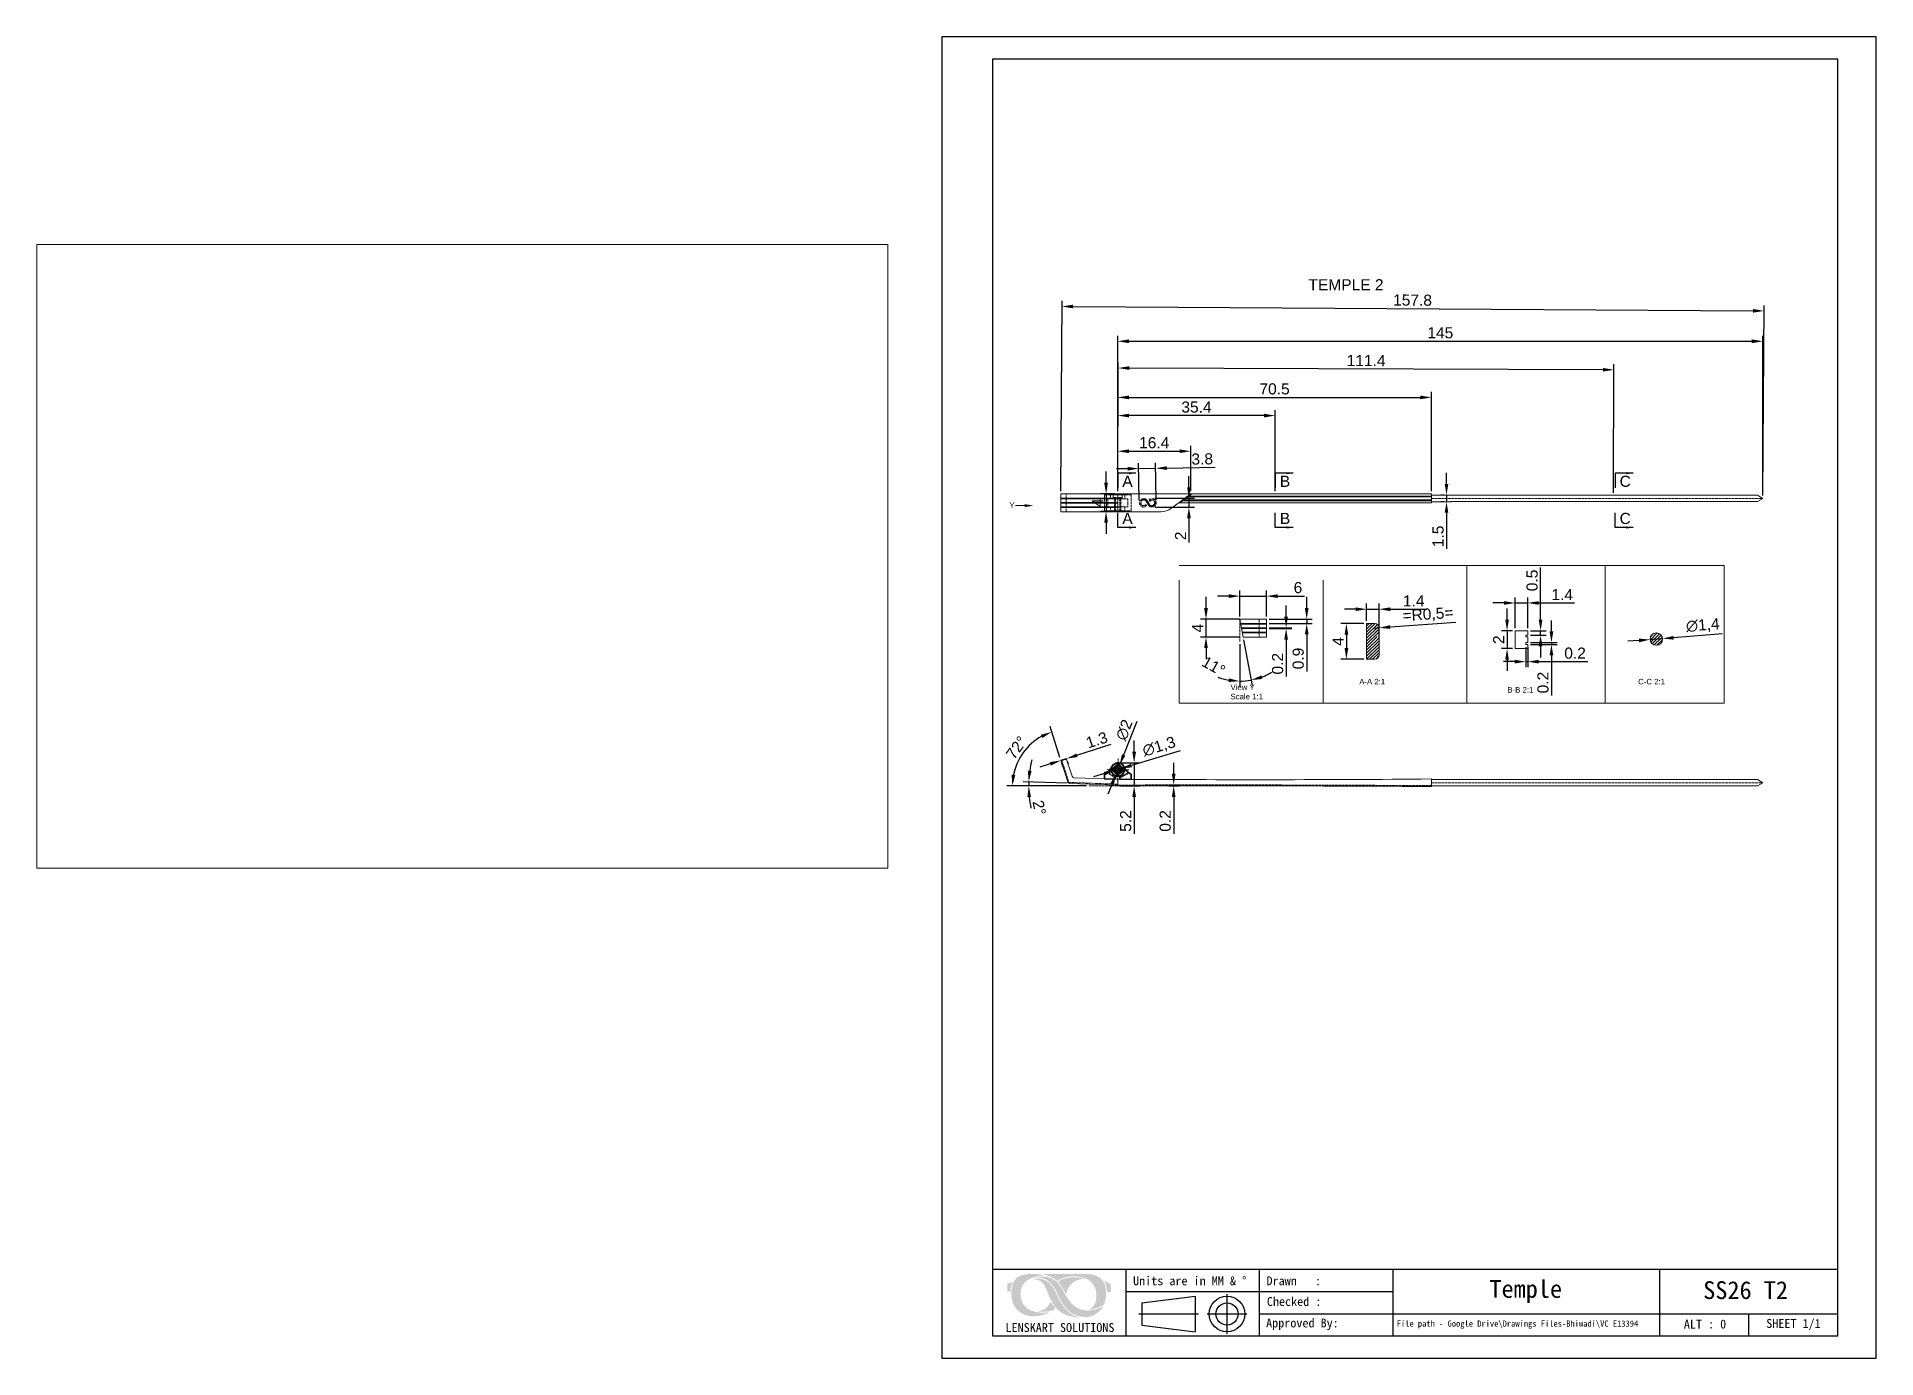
# Model space of a CAD drawing. Header units: millimetres. Extents: x 2853 to 3267, y 1691 to 1988.
import ezdxf

# ---------------------------------------------------------------- set-up
doc = ezdxf.new("R2010")
doc.units = ezdxf.units.MM
doc.linetypes.add('ACAD_ISO02W100', pattern=[15, 12, -3])
doc.layers.add('图框-线条', color=7, linetype='Continuous')
for name, color, linetype, lineweight in [('填充', 6, 'Continuous', 9), ('标注', 4, 'Continuous', 5), ('绘图层', 7, 'Continuous', 15)]:
    doc.layers.add(name, color=color, linetype=linetype, lineweight=lineweight)
doc.styles.get("Standard").update_dxf_attribs({"font": 'arial.ttf'})
doc.styles.add('宋体', font='SimSun.ttf')
doc.styles.add('样式 1', font='romant.shx')
doc.dimstyles.new('ISO-25', dxfattribs={"dimtxt": 2.5, "dimasz": 2.5, "dimexe": 1.25, "dimexo": 0.625, "dimtad": 1, "dimtxsty": 'Standard', "dimcen": 2.5, "dimadec": 0, "dimazin": 0, "dimtfac": 1, "dimtmove": 0, "dimatfit": 3, "dimfxl": 1, "dimarcsym": 0})
doc.dimstyles.new('ISO-25$0', dxfattribs={"dimtxt": 2.5, "dimasz": 2.5, "dimexe": 0.5, "dimexo": 1, "dimgap": 1, "dimtad": 0, "dimtih": 1, "dimtoh": 1, "dimdec": 1, "dimzin": 10, "dimdsep": 46, "dimlunit": 6, "dimtxsty": '样式 1', "dimcen": 0, "dimclrd": 256, "dimclre": 256, "dimclrt": 7, "dimazin": 0, "dimtfac": 1, "dimtdec": 1, "dimtofl": 0, "dimtmove": 0, "dimatfit": 0, "dimfxl": 1, "dimtolj": 1, "dimtzin": 10, "dimarcsym": 0})
doc.dimstyles.new('副本 ISO-25', dxfattribs={"dimtxt": 1.5, "dimasz": 1.5, "dimexe": 0.4, "dimexo": 0, "dimgap": 0.4, "dimtad": 1, "dimdsep": 46, "dimtxsty": 'Standard', "dimcen": 2, "dimadec": 0, "dimazin": 0, "dimtfac": 1, "dimtmove": 0, "dimatfit": 3, "dimfxl": 1, "dimarcsym": 0})

msp = doc.modelspace()

# ---------------------------------------------------------------- texts
at = {"color": 0, "lineweight": 13, "insert": (3139.19, 1933.96), "char_height": 2.5, "attachment_point": 1}
msp.add_mtext_dynamic_manual_height_columns('TEMPLE 2', width=28.6636, gutter_width=12.5, heights=[0], dxfattribs=at)
at = {"layer": '标注', "color": 0, "lineweight": 13, "ltscale": 5, "char_height": 2.5, "width": 1.4245, "attachment_point": 1}
for s, insert in [('A', (3097.36, 1889.78)), ('B', (3132.76, 1889.78)), ('C', (3209.13, 1889.78)), ('A', (3097.36, 1881.43)), ('B', (3132.76, 1881.43)), ('C', (3209.13, 1881.43))]:
    msp.add_mtext(s, dxfattribs=dict(at, insert=insert))
at = {"layer": '标注', "color": 0, "lineweight": 13, "ltscale": 0.2, "insert": (3071.98, 1883.77), "char_height": 1.25, "attachment_point": 1}
msp.add_mtext_dynamic_manual_height_columns('Y', width=2.4296, gutter_width=12.5, heights=[0], dxfattribs=at)
at = {"layer": '标注', "color": 0, "lineweight": 13, "ltscale": 0.2, "char_height": 1.25, "attachment_point": 1}
for s, insert, width in [('A-A 2:1', (3150.62, 1844.13), 6.2737), ('C-C 2:1', (3213.3, 1844.13), 6.2737), ('View Y\\PScale 1:1', (3121.68, 1842.86), 8.4981), ('B-B 2:1', (3183.91, 1842.28), 6.2737)]:
    msp.add_mtext(s, dxfattribs=dict(at, insert=insert, width=width))
at = {"layer": '绘图层', "color": 7, "linetype": 'ByBlock', "lineweight": 9, "attachment_point": 5, "style": '宋体'}
for s, insert, char_height, width in [('\\pxql;{\\fNSimSun|b0|i0|c0|p49;Units are in MM & %%D}', (3115.04, 1708.82), 2, 30.5443), ('\\pxql;{\\fNSimSun|b0|i0|c0|p49;Drawn   : }', (3145.04, 1708.82), 2, 30.5443), ('{\\fNSimSun|b0|i0|c0|p49;Temple}', (3188.03, 1706.44), 4, 58.2869), ('{\\fNSimSun|b0|i0|c0|p49;SS26 T2}', (3237.45, 1706.71), 4, 58.2869), ('\\pxql;{\\fNSimSun|b0|i0|c0|p49;Checked : }', (3141.3, 1704.17), 2, 22.9015), ('{\\fSimSun|b0|i0|c134|p2;LENSKART SOLUTIONS}', (3083.35, 1698.31), 2, 58.9745), ('\\pxql;{\\fNSimSun|b0|i0|c0|p49;Approved By:}', (3141.13, 1699.07), 2, 22.9015), ('\\pxql;{\\fNSimSun|b0|i0|c0|p49;File path - Google Drive\\\\Drawings Files-Bhiwadi\\\\VC E13394}', (3203.98, 1698.99), 1.4, 89.89), ('{\\fNSimSun|b0|i0|c0|p49;ALT : 0}', (3228.33, 1699.1), 2, 17.2791), ('{\\fNSimSun|b0|i0|c0|p49;SHEET 1/1}', (3248.21, 1699.02), 2, 17.2791)]:
    msp.add_mtext(s, dxfattribs=dict(at, insert=insert, char_height=char_height, width=width))

# ---------------------------------------------------------------- blocks, each defined once
blk = doc.blocks.new('jlkjojno')
at = {"layer": '绘图层', "color": 0, "linetype": 'ACAD_ISO02W100', "lineweight": 35, "ltscale": 0.04}
blk.add_line((897.74, -0.78), (899.65, 0.36), dxfattribs=at)
at = {"layer": '绘图层', "color": 0, "lineweight": 35, "ltscale": 0.05}
for p, q in [((897.24, -0.46), (897.74, -0.46)), ((897.74, -1.11), (897.74, -0.46)), ((900.14, -1.11), (897.74, -1.11)), ((900.24, -0.03), (900.24, -1.01))]:
    blk.add_line(p, q, dxfattribs=at)
blk.add_circle((897.24, 1.04), 1, dxfattribs=at)
for centre, radius, start, end in [((897.24, 1.04), 1.5, 23.1266, 270), ((901.37, 2.81), 3, 203.1266, 246.4546), ((900.14, -0.03), 0.1, 0, 66.4546), ((900.14, -1.01), 0.1, 270, 0)]:
    blk.add_arc(centre, radius, start, end, dxfattribs=at)
blk = doc.blocks.new('LNLNCL')
at = {"color": 251, "linetype": 'ACAD_ISO02W100', "lineweight": 9, "ltscale": 0.05}
for p, q in [((904.31, -165.47), (904.31, -160.47)), ((901.81, -162.97), (906.81, -162.97))]:
    blk.add_line(p, q, dxfattribs=at)
at = {"layer": '绘图层', "color": 0, "lineweight": 35, "ltscale": 0.05}
for p, q in [((901.31, -164.04), (901.31, -165.02)), ((901.41, -165.12), (903.81, -165.12)), ((902.82, -162.77), (904.11, -162.77)), ((902.82, -163.17), (904.11, -163.17)), ((903.81, -165.12), (903.81, -164.47)), ((904.31, -164.47), (903.81, -164.47)), ((904.11, -161.48), (904.11, -162.77)), ((904.11, -163.17), (904.11, -164.45)), ((904.51, -161.48), (904.51, -162.77)), ((904.51, -162.77), (905.8, -162.77)), ((904.51, -163.17), (905.8, -163.17)), ((904.51, -163.17), (904.51, -164.45))]:
    blk.add_line(p, q, dxfattribs=at)
at = {"layer": '绘图层', "color": 0, "linetype": 'ACAD_ISO02W100', "lineweight": 35, "ltscale": 0.04}
blk.add_line((903.81, -164.79), (901.9, -163.65), dxfattribs=at)
at = {"layer": '绘图层', "color": 0, "lineweight": 35, "ltscale": 0.05}
blk.add_circle((904.31, -162.97), 1, dxfattribs=at)
for centre, radius, start, end in [((901.41, -164.04), 0.1, 113.5454, 180), ((901.41, -165.02), 0.1, 180, 270), ((900.17, -161.2), 3, 293.5454, 336.8734), ((904.31, -162.97), 1.5, 270, 156.8734)]:
    blk.add_arc(centre, radius, start, end, dxfattribs=at)
blk.add_blockref('jlkjojno', (7.08, -164.01))
blk = doc.blocks.new('KNHIV')
at = {"color": 251, "linetype": 'ACAD_ISO02W100', "lineweight": 9, "ltscale": 0.05}
for p, q in [((901.93, -152.63), (906.53, -152.63)), ((901.93, -156.23), (901.93, -152.63)), ((907.93, -152.63), (903.33, -152.63)), ((903.33, -152.63), (903.33, -153.53)), ((903.93, -152.63), (904.09, -152.48)), ((903.93, -153.33), (903.93, -152.63)), ((904.73, -152.48), (904.09, -152.48)), ((904.73, -152.48), (904.73, -152.63)), ((905.77, -152.48), (905.13, -152.48)), ((905.13, -152.48), (905.13, -152.63)), ((905.93, -152.63), (905.77, -152.48)), ((905.93, -153.33), (905.93, -152.63)), ((906.53, -152.63), (906.53, -153.53)), ((907.93, -156.23), (907.93, -152.63)), ((906.53, -156.23), (901.93, -156.23)), ((902.68, -153.53), (902.68, -155.33)), ((906.53, -153.53), (902.68, -153.53)), ((906.53, -155.33), (902.68, -155.33)), ((903.33, -153.53), (907.18, -153.53)), ((903.33, -155.33), (903.33, -156.23)), ((903.33, -155.33), (907.18, -155.33)), ((903.33, -156.23), (907.93, -156.23)), ((904.23, -153.33), (903.93, -153.33)), ((904.23, -156.3), (904.23, -153.13)), ((904.23, -153.33), (905.63, -153.33)), ((904.23, -156.3), (904.3, -156.38)), ((904.23, -156.3), (905.63, -156.3)), ((904.3, -156.38), (905.56, -156.38)), ((904.43, -156.38), (904.43, -153.13)), ((905.43, -156.38), (905.43, -153.13)), ((905.63, -156.3), (905.56, -156.38)), ((905.63, -156.3), (905.63, -153.13)), ((905.93, -153.33), (905.63, -153.33)), ((906.53, -155.33), (906.53, -156.23)), ((907.18, -153.53), (907.18, -155.33))]:
    blk.add_line(p, q, dxfattribs=at)
blk = doc.blocks.new('*D53')
at = {"color": 0, "lineweight": -2, "transparency": 16777216}
for p, q in [((3096.33, 1886.32), (3096.33, 1921.25)), ((3098.83, 1920), (3238.83, 1920)), ((3241.33, 1885.32), (3241.33, 1921.25))]:
    blk.add_line(p, q, dxfattribs=at)
at = {"color": 0, "transparency": 16777216}
for points in [[(3098.83, 1920.42), (3098.83, 1919.58), (3096.33, 1920)], [(3238.83, 1920.42), (3238.83, 1919.58), (3241.33, 1920)]]:
    blk.add_solid(points, dxfattribs=at)
at = {"layer": 'Defpoints', "color": 0, "transparency": 16777216}
for p in [(3241.33, 1920), (3096.33, 1885.7), (3241.33, 1884.7)]:
    blk.add_point(p, dxfattribs=at)
at = {"color": 0, "transparency": 16777216, "insert": (3168.83, 1921.9), "char_height": 2.5, "attachment_point": 5}
blk.add_mtext('\\A1;145', dxfattribs=at)
blk = doc.blocks.new('*D54')
at = {"color": 0, "lineweight": -2, "transparency": 16777216}
for p, q in [((3096.33, 1886.32), (3096.33, 1896.54)), ((3098.83, 1895.29), (3110.23, 1895.29)), ((3112.73, 1886.32), (3112.73, 1896.54))]:
    blk.add_line(p, q, dxfattribs=at)
at = {"color": 0, "transparency": 16777216}
for points in [[(3098.83, 1895.71), (3098.83, 1894.87), (3096.33, 1895.29)], [(3110.23, 1895.71), (3110.23, 1894.87), (3112.73, 1895.29)]]:
    blk.add_solid(points, dxfattribs=at)
at = {"layer": 'Defpoints', "color": 0, "transparency": 16777216}
for p in [(3112.73, 1895.29), (3096.33, 1885.7), (3112.73, 1885.7)]:
    blk.add_point(p, dxfattribs=at)
at = {"color": 0, "transparency": 16777216, "insert": (3104.53, 1897.19), "char_height": 2.5, "attachment_point": 5}
blk.add_mtext('\\A1;16.4', dxfattribs=at)
blk = doc.blocks.new('*D55')
at = {"color": 0, "lineweight": -2, "transparency": 16777216}
for p, q in [((3096.33, 1886.32), (3096.33, 1908.64)), ((3098.83, 1907.39), (3164.33, 1907.39)), ((3166.83, 1886.32), (3166.83, 1908.64))]:
    blk.add_line(p, q, dxfattribs=at)
at = {"color": 0, "transparency": 16777216}
for points in [[(3098.83, 1907.8), (3098.83, 1906.97), (3096.33, 1907.39)], [(3164.33, 1907.8), (3164.33, 1906.97), (3166.83, 1907.39)]]:
    blk.add_solid(points, dxfattribs=at)
at = {"layer": 'Defpoints', "color": 0, "transparency": 16777216}
for p in [(3166.83, 1907.39), (3096.33, 1885.7), (3166.83, 1885.7)]:
    blk.add_point(p, dxfattribs=at)
at = {"color": 0, "transparency": 16777216, "insert": (3131.58, 1909.29), "char_height": 2.5, "attachment_point": 5}
blk.add_mtext('\\A1;70.5', dxfattribs=at)
blk = doc.blocks.new('*D56')
at = {"color": 0, "lineweight": -2, "transparency": 16777216}
for p, q in [((3170.23, 1887.95), (3170.23, 1890.45)), ((3169.6, 1885.45), (3168.98, 1885.45)), ((3170.23, 1885.45), (3170.23, 1883.95)), ((3169.6, 1883.95), (3168.98, 1883.95)), ((3170.23, 1881.45), (3170.23, 1873.36))]:
    blk.add_line(p, q, dxfattribs=at)
at = {"color": 0, "transparency": 16777216}
for points in [[(3169.81, 1887.95), (3170.64, 1887.95), (3170.23, 1885.45)], [(3169.81, 1881.45), (3170.64, 1881.45), (3170.23, 1883.95)]]:
    blk.add_solid(points, dxfattribs=at)
at = {"layer": 'Defpoints', "color": 0, "transparency": 16777216}
for p in [(3170.23, 1885.45), (3170.23, 1883.95), (3170.23, 1883.95)]:
    blk.add_point(p, dxfattribs=at)
at = {"color": 0, "transparency": 16777216, "insert": (3168.33, 1876.15), "char_height": 2.5, "attachment_point": 5, "rotation": 90}
blk.add_mtext('\\A1;1.5', dxfattribs=at)
blk = doc.blocks.new('*D57')
at = {"color": 0, "lineweight": -2, "transparency": 16777216}
for p, q in [((3093.71, 1888.2), (3093.71, 1890.7)), ((3095.71, 1885.7), (3092.46, 1885.7)), ((3093.71, 1885.7), (3093.71, 1881.75)), ((3095.71, 1881.75), (3092.46, 1881.75)), ((3093.71, 1879.25), (3093.71, 1876.75))]:
    blk.add_line(p, q, dxfattribs=at)
at = {"color": 0, "transparency": 16777216}
for points in [[(3093.29, 1888.2), (3094.12, 1888.2), (3093.71, 1885.7)], [(3093.29, 1879.25), (3094.12, 1879.25), (3093.71, 1881.75)]]:
    blk.add_solid(points, dxfattribs=at)
at = {"layer": 'Defpoints', "color": 0, "transparency": 16777216}
for p in [(3096.33, 1885.7), (3093.71, 1881.75), (3096.33, 1881.75)]:
    blk.add_point(p, dxfattribs=at)
at = {"color": 0, "transparency": 16777216, "insert": (3091.83, 1883.72), "char_height": 2.5, "attachment_point": 5, "rotation": 90}
blk.add_mtext('\\A1;4', dxfattribs=at)
blk = doc.blocks.new('*D39')
at = {"color": 0, "lineweight": -2, "transparency": 16777216}
for p, q in [((3108.91, 1822.79), (3108.91, 1825.29)), ((3107.8, 1820.29), (3110.16, 1820.29)), ((3107.8, 1820.09), (3110.16, 1820.09)), ((3108.91, 1820.29), (3108.91, 1820.09)), ((3108.91, 1817.59), (3108.91, 1809.31))]:
    blk.add_line(p, q, dxfattribs=at)
at = {"color": 0, "transparency": 16777216}
for points in [[(3108.49, 1822.79), (3109.32, 1822.79), (3108.91, 1820.29)], [(3108.49, 1817.59), (3109.32, 1817.59), (3108.91, 1820.09)]]:
    blk.add_solid(points, dxfattribs=at)
at = {"layer": 'Defpoints', "color": 0, "transparency": 16777216}
for p in [(3107.18, 1820.29), (3107.18, 1820.09), (3108.91, 1820.09)]:
    blk.add_point(p, dxfattribs=at)
at = {"color": 0, "transparency": 16777216, "insert": (3107.01, 1812.2), "char_height": 2.5, "attachment_point": 5, "rotation": 90}
blk.add_mtext('\\A1;0.2', dxfattribs=at)
blk = doc.blocks.new('*D40')
at = {"color": 0, "lineweight": -2, "transparency": 16777216}
for p, q in [((3087.17, 1826.95), (3094.85, 1829.42)), ((3081.18, 1825.03), (3078.8, 1824.26)), ((3083.56, 1825.79), (3084.79, 1826.19)), ((3083.72, 1825.27), (3083.94, 1824.6)), ((3084.96, 1825.66), (3085.18, 1825))]:
    blk.add_line(p, q, dxfattribs=at)
at = {"color": 0, "transparency": 16777216}
for points in [[(3087.05, 1827.35), (3087.3, 1826.56), (3084.79, 1826.19)], [(3081.05, 1825.42), (3081.3, 1824.63), (3083.56, 1825.79)]]:
    blk.add_solid(points, dxfattribs=at)
at = {"layer": 'Defpoints', "color": 0, "transparency": 16777216}
for p in [(3083.53, 1825.86), (3084.77, 1826.26), (3084.79, 1826.19)]:
    blk.add_point(p, dxfattribs=at)
at = {"color": 0, "transparency": 16777216, "insert": (3091.62, 1830.38), "char_height": 2.5, "attachment_point": 5, "rotation": 17.8189}
blk.add_mtext('\\A1;1.3', dxfattribs=at)
blk = doc.blocks.new('*D58')
at = {"color": 0, "lineweight": -2, "transparency": 16777216}
for p, q in [((3100.02, 1827.75), (3100.02, 1830.25)), ((3096.98, 1825.25), (3101.27, 1825.25)), ((3100.02, 1825.25), (3100.02, 1820.06)), ((3096.96, 1820.06), (3101.27, 1820.06)), ((3100.02, 1817.56), (3100.02, 1809.29))]:
    blk.add_line(p, q, dxfattribs=at)
at = {"color": 0, "transparency": 16777216}
for points in [[(3099.6, 1827.75), (3100.44, 1827.75), (3100.02, 1825.25)], [(3099.6, 1817.56), (3100.44, 1817.56), (3100.02, 1820.06)]]:
    blk.add_solid(points, dxfattribs=at)
at = {"layer": 'Defpoints', "color": 0, "transparency": 16777216}
for p in [(3096.36, 1825.25), (3096.33, 1820.06), (3100.02, 1820.06)]:
    blk.add_point(p, dxfattribs=at)
at = {"color": 0, "transparency": 16777216, "insert": (3098.12, 1812.17), "char_height": 2.5, "attachment_point": 5, "rotation": 90}
blk.add_mtext('\\A1;5.2', dxfattribs=at)
blk = doc.blocks.new('*D59')
at = {"color": 0, "lineweight": -2, "transparency": 16777216}
for p, q in [((3083.54, 1886.32), (3083.81, 1929.08)), ((3086.3, 1927.82), (3239.1, 1926.85)), ((3241.34, 1885.32), (3241.61, 1928.08))]:
    blk.add_line(p, q, dxfattribs=at)
at = {"color": 0, "transparency": 16777216}
for points in [[(3086.3, 1928.23), (3086.3, 1927.4), (3083.8, 1927.83)], [(3239.1, 1927.27), (3239.1, 1926.43), (3241.6, 1926.83)]]:
    blk.add_solid(points, dxfattribs=at)
at = {"layer": 'Defpoints', "color": 0, "transparency": 16777216}
for p in [(3241.6, 1926.83), (3083.53, 1885.7), (3241.33, 1884.7)]:
    blk.add_point(p, dxfattribs=at)
at = {"color": 0, "transparency": 16777216, "insert": (3162.59, 1929.24), "char_height": 2.5, "attachment_point": 5, "rotation": 359.6369}
blk.add_mtext('\\A1;157.8', dxfattribs=at)
blk = doc.blocks.new('DQD')
at = {"layer": '填充', "lineweight": 9, "ltscale": 0.3}
h = blk.add_hatch(dxfattribs=at)
h.set_pattern_fill('ANSI31', color=0, scale=0.05, style=0)
h.set_pattern_definition([(45, (1148.31069, -378.83552), (-0.1122532, 0.1122532), [])])
edge = h.paths.add_edge_path()
edge.add_arc((566.69, -359.49), 1.22, 326.8556, 355.0657, ccw=False)
edge.add_arc((566.59, -359.43), 1.34, 301.2123, 326.8558, ccw=False)
edge.add_arc((566.73, -359.67), 1.06, 274.2954, 301.1133, ccw=False)
edge.add_arc((566.69, -359.02), 1.7, 257.7465, 274.2958, ccw=False)
edge.add_arc((566.55, -359.65), 1.07, 222.0642, 257.672, ccw=False)
edge.add_arc((567.05, -359.2), 1.74, 211.4988, 222.064, ccw=False)
edge.add_line((565.57, -360.1), (565.56, -360.09))
edge.add_line((565.56, -360.09), (565.55, -360.07))
edge.add_arc((565.5, -360.1), 0.0612, 27.0647, 32.7908)
edge.add_arc((565.22, -360.28), 0.389, 32.7819, 33.6822)
edge.add_line((565.55, -360.06), (565.54, -360.06))
edge.add_line((565.54, -360.06), (565.54, -360.06))
edge.add_arc((399.54, -452.12), 189.82, 29.0129, 29.2444)
edge.add_arc((594.76, -343.46), 33.6, 207.9789, 208.2883, ccw=False)
edge.add_arc((563.53, -360.05), 1.75, 27.9787, 35.1296)
edge.add_arc((564.41, -359.42), 0.673, 34.7548, 79.6239)
edge.add_arc((564.38, -359.62), 0.869, 79.6253, 91.3278)
edge.add_arc((564.37, -359.43), 0.684, 91.2537, 130.8134)
edge.add_arc((564.48, -359.55), 0.843, 130.8133, 161.7494)
edge.add_arc((564.32, -359.5), 0.677, 161.7494, 200.593)
edge.add_arc((564.37, -359.48), 0.725, 200.5919, 250.1079)
edge.add_arc((564.38, -359.42), 0.784, 250.7316, 267.3209)
edge.add_arc((564.37, -359.64), 0.567, 267.3211, 306.2228)
edge.add_arc((564.25, -359.48), 0.772, 306.2233, 334.5335)
edge.add_arc((564.56, -359.62), 0.425, 334.2455, 338.2123)
edge.add_arc((564.73, -359.69), 0.245, 338.0572, 339.8659)
edge.add_line((564.96, -359.77), (564.96, -359.77))
edge.add_line((564.96, -359.77), (565.28, -360.35))
edge.add_arc((564.34, -359.44), 1.3, 269.4465, 315.7434, ccw=False)
edge.add_arc((564.34, -359.54), 1.2, 219.0311, 269.4465, ccw=False)
edge.add_arc((564.38, -359.53), 1.24, 168.2094, 218.4949, ccw=False)
edge.add_arc((564.46, -359.54), 1.32, 121.2067, 168.2095, ccw=False)
edge.add_arc((564.32, -359.32), 1.06, 94.2929, 121.1205, ccw=False)
edge.add_arc((564.37, -359.96), 1.7, 77.7464, 94.2924, ccw=False)
edge.add_arc((564.5, -359.34), 1.07, 42.0742, 77.6742, ccw=False)
edge.add_arc((564.01, -359.79), 1.73, 31.4908, 42.0738, ccw=False)
edge.add_arc((570.69, -355.76), 6.07, 210.9223, 211.243)
edge.add_arc((565.55, -358.89), 0.0552, 205.9092, 212.2901)
edge.add_arc((565.73, -358.78), 0.26, 212.3113, 213.6669)
edge.add_line((565.51, -358.92), (565.51, -358.92))
edge.add_line((565.51, -358.92), (565.51, -358.93))
edge.add_line((565.51, -358.93), (565.57, -359.03))
edge.add_line((565.57, -359.03), (565.61, -359.11))
edge.add_line((565.61, -359.11), (565.66, -359.19))
edge.add_arc((659.07, -307.26), 106.87, 209.0745, 209.3225)
edge.add_arc((563.18, -361.1), 3.1, 28.5558, 29.0962, ccw=False)
edge.add_arc((567.1, -358.97), 1.37, 208.5466, 209.6916)
edge.add_arc((588.52, -346.9), 25.95, 209.414, 210.0587)
edge.add_arc((566.56, -359.61), 0.584, 210.0584, 215.1338)
edge.add_arc((566.66, -359.55), 0.693, 214.7855, 294.3732)
edge.add_arc((566.59, -359.4), 0.86, 294.3731, 321.393)
edge.add_arc((566.71, -359.49), 0.703, 321.3927, 376.6129)
edge.add_arc((566.69, -359.5), 0.724, 16.613, 70.1029)
edge.add_arc((566.68, -359.55), 0.778, 70.7005, 87.7609)
edge.add_arc((566.69, -359.34), 0.567, 87.7607, 126.4636)
edge.add_arc((566.81, -359.51), 0.773, 126.4633, 154.5968)
edge.add_arc((566.5, -359.36), 0.426, 154.3103, 158.2724)
edge.add_arc((566.33, -359.3), 0.246, 158.1207, 159.9307)
edge.add_line((566.1, -359.21), (566.1, -359.21))
edge.add_line((566.1, -359.21), (565.78, -358.64))
edge.add_arc((566.71, -359.55), 1.3, 89.4474, 135.7452, ccw=False)
edge.add_arc((566.71, -359.45), 1.2, 39.0184, 89.4475, ccw=False)
edge.add_arc((566.7, -359.44), 1.22, -6.5827, 38.5074, ccw=False)
edge.add_arc((568.41, -359.64), 0.515, 173.4181, 175.134)
blk = doc.blocks.new('*D60')
at = {"color": 0, "lineweight": -2, "transparency": 16777216}
for p, q in [((3098.55, 1891.35), (3096.05, 1891.31)), ((3101.17, 1884.3), (3101.03, 1892.64)), ((3101.05, 1891.39), (3104.87, 1891.46)), ((3104.99, 1884.37), (3104.85, 1892.71)), ((3107.37, 1891.5), (3118.25, 1891.68))]:
    blk.add_line(p, q, dxfattribs=at)
at = {"color": 0, "transparency": 16777216}
for points in [[(3098.54, 1891.77), (3098.55, 1890.94), (3101.05, 1891.39)], [(3107.36, 1891.92), (3107.38, 1891.08), (3104.87, 1891.46)]]:
    blk.add_solid(points, dxfattribs=at)
at = {"layer": 'Defpoints', "color": 0, "transparency": 16777216}
for p in [(3104.87, 1891.46), (3101.18, 1883.68), (3105, 1883.74)]:
    blk.add_point(p, dxfattribs=at)
at = {"color": 0, "transparency": 16777216, "insert": (3115.32, 1893.54), "char_height": 2.5, "attachment_point": 5, "rotation": 0.9668}
blk.add_mtext('\\A1;3.8', dxfattribs=at)
blk = doc.blocks.new('*D61')
at = {"color": 0, "lineweight": -2, "transparency": 16777216}
for p, q in [((3089.28, 1820.06), (3075.07, 1820.06)), ((3084.93, 1820.66), (3075.08, 1821))]:
    blk.add_line(p, q, dxfattribs=at)
for start, end in [(166.8675, 172.4338), (178, 180), (185.5662, 191.1325)]:
    blk.add_arc((3102.06, 1820.06), 25.74, start, end, dxfattribs=at)
at = {"color": 0, "transparency": 16777216}
for points in [[(3076.96, 1823.42), (3076.12, 1823.49), (3076.33, 1820.96)], [(3076.02, 1817.54), (3076.85, 1817.59), (3076.32, 1820.06)]]:
    blk.add_solid(points, dxfattribs=at)
at = {"layer": 'Defpoints', "color": 0, "transparency": 16777216}
for p in [(3076.32, 1820.66), (3085.56, 1820.64), (3089.9, 1820.06), (3096.33, 1820.26), (3096.33, 1820.06)]:
    blk.add_point(p, dxfattribs=at)
at = {"color": 0, "transparency": 16777216, "insert": (3078.7, 1815.17), "char_height": 2.5, "attachment_point": 5, "rotation": 281.8249}
blk.add_mtext('2°', dxfattribs=at)
blk = doc.blocks.new('*D62')
at = {"color": 0, "lineweight": -2, "transparency": 16777216}
for p, q in [((3083.34, 1826.46), (3081.11, 1833.39)), ((3084.77, 1820.06), (3071.4, 1820.06))]:
    blk.add_line(p, q, dxfattribs=at)
blk.add_arc((3085.4, 1820.06), 12.74, 119.0762, 168.7427, dxfattribs=at)
at = {"color": 0, "transparency": 16777216}
for points in [[(3079.04, 1831.58), (3079.37, 1830.82), (3081.5, 1832.2)], [(3073.31, 1822.51), (3072.48, 1822.59), (3072.65, 1820.06)]]:
    blk.add_solid(points, dxfattribs=at)
at = {"layer": 'Defpoints', "color": 0, "transparency": 16777216}
for p in [(3076.89, 1829.55), (3083.53, 1825.86), (3085.1, 1820.98), (3089.9, 1820.06), (3096.33, 1820.06)]:
    blk.add_point(p, dxfattribs=at)
at = {"color": 0, "transparency": 16777216, "insert": (3073.58, 1828.68), "char_height": 2.5, "attachment_point": 5, "rotation": 53.9094}
blk.add_mtext('72°', dxfattribs=at)
blk = doc.blocks.new('*D41')
at = {"color": 0, "lineweight": -2, "transparency": 16777216}
for p, q in [((3121.26, 1862.72), (3118.76, 1862.72)), ((3123.76, 1858.15), (3123.76, 1863.97)), ((3123.76, 1862.72), (3129.76, 1862.72)), ((3129.76, 1858.15), (3129.76, 1863.97)), ((3132.26, 1862.72), (3138.3, 1862.72))]:
    blk.add_line(p, q, dxfattribs=at)
at = {"color": 0, "transparency": 16777216}
for points in [[(3121.26, 1863.14), (3121.26, 1862.31), (3123.76, 1862.72)], [(3132.26, 1863.14), (3132.26, 1862.31), (3129.76, 1862.72)]]:
    blk.add_solid(points, dxfattribs=at)
at = {"layer": 'Defpoints', "color": 0, "transparency": 16777216}
for p in [(3129.76, 1862.72), (3123.76, 1857.53), (3129.76, 1857.53)]:
    blk.add_point(p, dxfattribs=at)
at = {"color": 0, "transparency": 16777216, "insert": (3136.84, 1864.62), "char_height": 2.5, "attachment_point": 5}
blk.add_mtext('\\A1;6', dxfattribs=at)
blk = doc.blocks.new('*D42')
at = {"color": 0, "lineweight": -2, "transparency": 16777216}
for p, q in [((3116.17, 1860.03), (3116.17, 1862.53)), ((3123.74, 1857.53), (3114.92, 1857.53)), ((3116.17, 1853.53), (3116.17, 1857.53)), ((3123.74, 1853.53), (3114.92, 1853.53)), ((3116.17, 1851.03), (3116.17, 1848.53))]:
    blk.add_line(p, q, dxfattribs=at)
at = {"color": 0, "transparency": 16777216}
for points in [[(3115.75, 1860.03), (3116.59, 1860.03), (3116.17, 1857.53)], [(3115.75, 1851.03), (3116.59, 1851.03), (3116.17, 1853.53)]]:
    blk.add_solid(points, dxfattribs=at)
at = {"layer": 'Defpoints', "color": 0, "transparency": 16777216}
for p in [(3116.17, 1857.53), (3124.36, 1857.53), (3124.36, 1853.53)]:
    blk.add_point(p, dxfattribs=at)
at = {"color": 0, "transparency": 16777216, "insert": (3114.3, 1855.53), "char_height": 2.5, "attachment_point": 5, "rotation": 90}
blk.add_mtext('\\A1;4', dxfattribs=at)
blk = doc.blocks.new('nkjhnki')
at = {"layer": '标注', "color": 0, "lineweight": 13, "ltscale": 5}
blk.add_line((1562.03, 53.79), (1559.98, 53.79), dxfattribs=at)
blk.add_solid([(1562.03, 54.13), (1564.03, 53.79), (1562.03, 53.46)], dxfattribs=at)
blk = doc.blocks.new('*D63')
at = {"color": 0, "lineweight": -2, "transparency": 16777216}
for p, q in [((3152.27, 1857.17), (3152.27, 1861.03)), ((3155.07, 1853.17), (3155.07, 1861.03)), ((3149.77, 1859.78), (3147.27, 1859.78)), ((3152.27, 1859.78), (3155.07, 1859.78)), ((3157.57, 1859.78), (3165.62, 1859.78))]:
    blk.add_line(p, q, dxfattribs=at)
at = {"color": 0, "transparency": 16777216}
for points in [[(3149.77, 1860.2), (3149.77, 1859.36), (3152.27, 1859.78)], [(3157.57, 1860.2), (3157.57, 1859.36), (3155.07, 1859.78)]]:
    blk.add_solid(points, dxfattribs=at)
at = {"layer": 'Defpoints', "color": 0, "transparency": 16777216}
for p in [(3152.27, 1856.55), (3155.07, 1859.78), (3155.07, 1852.55)]:
    blk.add_point(p, dxfattribs=at)
at = {"color": 0, "transparency": 16777216, "insert": (3162.85, 1861.66), "char_height": 2.5, "attachment_point": 5}
blk.add_mtext('\\A1;1.4', dxfattribs=at)
blk = doc.blocks.new('*D64')
at = {"color": 0, "lineweight": -2, "transparency": 16777216}
for p, q in [((3151.64, 1856.55), (3146.47, 1856.55)), ((3147.72, 1854.05), (3147.72, 1851.05)), ((3151.64, 1848.55), (3146.47, 1848.55))]:
    blk.add_line(p, q, dxfattribs=at)
at = {"color": 0, "transparency": 16777216}
for points in [[(3147.31, 1854.05), (3148.14, 1854.05), (3147.72, 1856.55)], [(3147.31, 1851.05), (3148.14, 1851.05), (3147.72, 1848.55)]]:
    blk.add_solid(points, dxfattribs=at)
at = {"layer": 'Defpoints', "color": 0, "transparency": 16777216}
for p in [(3152.27, 1856.55), (3147.72, 1848.55), (3152.27, 1848.55)]:
    blk.add_point(p, dxfattribs=at)
at = {"color": 0, "transparency": 16777216, "insert": (3145.85, 1852.52), "char_height": 2.5, "attachment_point": 5, "rotation": 90}
blk.add_mtext('\\A1;4', dxfattribs=at)
blk = doc.blocks.new('*D65')
at = {"color": 0, "lineweight": -2, "transparency": 16777216}
for p, q in [((3172.34, 1856.76), (3157.56, 1855.78)), ((3154.07, 1855.55), (3155.07, 1855.61))]:
    blk.add_line(p, q, dxfattribs=at)
at = {"color": 0, "transparency": 16777216}
blk.add_solid([(3157.53, 1856.19), (3157.59, 1855.36), (3155.07, 1855.61)], dxfattribs=at)
at = {"layer": 'Defpoints', "color": 0, "transparency": 16777216}
for p in [(3154.07, 1855.55), (3155.07, 1855.61)]:
    blk.add_point(p, dxfattribs=at)
at = {"color": 0, "transparency": 16777216, "insert": (3166.06, 1858.47), "char_height": 2.5, "attachment_point": 5, "rotation": 3.7892}
blk.add_mtext('=R0,5=', dxfattribs=at)
blk = doc.blocks.new('*D66')
at = {"color": 0, "lineweight": -2, "transparency": 16777216}
for p, q in [((3124.62, 1852.91), (3126.53, 1842.61)), ((3123.76, 1851.9), (3123.76, 1842.36))]:
    blk.add_line(p, q, dxfattribs=at)
for start, end in [(249.3974, 259.6987), (290.8014, 301.1028), (270, 280.5001)]:
    blk.add_arc((3123.76, 1857.53), 13.92, start, end, dxfattribs=at)
at = {"color": 0, "transparency": 16777216}
for points in [[(3121.31, 1844.24), (3121.24, 1843.42), (3123.76, 1843.61)], [(3128.82, 1844.11), (3128.6, 1844.91), (3126.3, 1843.84)]]:
    blk.add_solid(points, dxfattribs=at)
at = {"layer": 'Defpoints', "color": 0, "transparency": 16777216}
for p in [(3123.76, 1857.53), (3123.76, 1857.53), (3123.76, 1852.52), (3124.51, 1853.53), (3125.46, 1843.71)]:
    blk.add_point(p, dxfattribs=at)
at = {"color": 0, "transparency": 16777216, "insert": (3117.89, 1847.01), "char_height": 2.5, "attachment_point": 5, "rotation": 330.8372}
blk.add_mtext('11°', dxfattribs=at)
blk = doc.blocks.new('*D67')
at = {"color": 0, "lineweight": -2, "transparency": 16777216}
for p, q in [((3100.65, 1834.51), (3097.66, 1827)), ((3095.99, 1822.83), (3096.73, 1824.68)), ((3095.06, 1820.5), (3094.14, 1818.18))]:
    blk.add_line(p, q, dxfattribs=at)
at = {"color": 0, "transparency": 16777216}
for points in [[(3097.27, 1827.16), (3098.04, 1826.85), (3096.73, 1824.68)], [(3094.68, 1820.66), (3095.45, 1820.35), (3095.99, 1822.83)]]:
    blk.add_solid(points, dxfattribs=at)
at = {"layer": 'Defpoints', "color": 0, "transparency": 16777216}
for p in [(3096.73, 1824.68), (3095.99, 1822.83)]:
    blk.add_point(p, dxfattribs=at)
at = {"color": 0, "transparency": 16777216, "insert": (3097.79, 1832.65), "char_height": 2.5, "attachment_point": 5, "rotation": 68.2444}
blk.add_mtext('∅2', dxfattribs=at)
blk = doc.blocks.new('*D43')
at = {"color": 0, "lineweight": -2, "transparency": 16777216}
for p, q in [((3110.35, 1827.93), (3099.4, 1824.66)), ((3095.71, 1823.56), (3097, 1823.95)), ((3093.32, 1822.85), (3090.92, 1822.13))]:
    blk.add_line(p, q, dxfattribs=at)
at = {"color": 0, "transparency": 16777216}
for points in [[(3093.2, 1823.25), (3093.44, 1822.45), (3095.71, 1823.56)], [(3099.28, 1825.06), (3099.52, 1824.26), (3097, 1823.95)]]:
    blk.add_solid(points, dxfattribs=at)
at = {"layer": 'Defpoints', "color": 0, "transparency": 16777216}
for p in [(3095.71, 1823.56), (3097, 1823.95)]:
    blk.add_point(p, dxfattribs=at)
at = {"color": 0, "transparency": 16777216, "insert": (3105.65, 1828.79), "char_height": 2.5, "attachment_point": 5, "rotation": 16.6074}
blk.add_mtext('∅1,3', dxfattribs=at)
blk = doc.blocks.new('*D44')
at = {"color": 0, "lineweight": -2, "transparency": 16777216}
for p, q in [((3138.8, 1860.03), (3138.8, 1862.53)), ((3130.39, 1857.53), (3140.05, 1857.53)), ((3130.39, 1856.6), (3140.05, 1856.6)), ((3138.8, 1857.53), (3138.8, 1856.6)), ((3138.8, 1854.1), (3138.8, 1845.79))]:
    blk.add_line(p, q, dxfattribs=at)
at = {"color": 0, "transparency": 16777216}
for points in [[(3138.39, 1860.03), (3139.22, 1860.03), (3138.8, 1857.53)], [(3138.39, 1854.1), (3139.22, 1854.1), (3138.8, 1856.6)]]:
    blk.add_solid(points, dxfattribs=at)
at = {"layer": 'Defpoints', "color": 0, "transparency": 16777216}
for p in [(3129.76, 1857.53), (3129.76, 1856.6), (3138.8, 1856.6)]:
    blk.add_point(p, dxfattribs=at)
at = {"color": 0, "transparency": 16777216, "insert": (3136.9, 1848.7), "char_height": 2.5, "attachment_point": 5, "rotation": 90}
blk.add_mtext('\\A1;0.9', dxfattribs=at)
blk = doc.blocks.new('*D45')
at = {"color": 0, "lineweight": -2, "transparency": 16777216}
for p, q in [((3134.18, 1858.12), (3134.18, 1860.62)), ((3130.39, 1855.62), (3135.43, 1855.62)), ((3130.39, 1855.42), (3135.43, 1855.42)), ((3134.18, 1855.62), (3134.18, 1855.42)), ((3134.18, 1852.92), (3134.18, 1844.65))]:
    blk.add_line(p, q, dxfattribs=at)
at = {"color": 0, "transparency": 16777216}
for points in [[(3133.76, 1858.12), (3134.59, 1858.12), (3134.18, 1855.62)], [(3133.76, 1852.92), (3134.59, 1852.92), (3134.18, 1855.42)]]:
    blk.add_solid(points, dxfattribs=at)
at = {"layer": 'Defpoints', "color": 0, "transparency": 16777216}
for p in [(3129.76, 1855.62), (3129.76, 1855.42), (3134.18, 1855.42)]:
    blk.add_point(p, dxfattribs=at)
at = {"color": 0, "transparency": 16777216, "insert": (3132.27, 1847.53), "char_height": 2.5, "attachment_point": 5, "rotation": 90}
blk.add_mtext('\\A1;0.2', dxfattribs=at)
blk = doc.blocks.new('*D37')
at = {"color": 0, "lineweight": -2, "transparency": 16777216}
for p, q in [((3096.33, 1886.32), (3096.33, 1904.55)), ((3129.23, 1903.3), (3098.83, 1903.3)), ((3131.73, 1886.32), (3131.73, 1904.55))]:
    blk.add_line(p, q, dxfattribs=at)
at = {"color": 0, "transparency": 16777216}
for points in [[(3098.83, 1903.72), (3098.83, 1902.89), (3096.33, 1903.3)], [(3129.23, 1903.72), (3129.23, 1902.89), (3131.73, 1903.3)]]:
    blk.add_solid(points, dxfattribs=at)
at = {"layer": 'Defpoints', "color": 0, "transparency": 16777216}
for p in [(3096.33, 1903.3), (3096.33, 1885.7), (3131.73, 1885.7)]:
    blk.add_point(p, dxfattribs=at)
at = {"color": 0, "transparency": 16777216, "insert": (3114.03, 1905.21), "char_height": 2.5, "attachment_point": 5}
blk.add_mtext('\\A1;35.4', dxfattribs=at)
blk = doc.blocks.new('*D38')
at = {"color": 0, "lineweight": -2, "transparency": 16777216}
for p, q in [((3096.34, 1886.32), (3096.44, 1915.24)), ((3207.76, 1885.92), (3207.86, 1914.84)), ((3205.36, 1913.6), (3098.93, 1913.98))]:
    blk.add_line(p, q, dxfattribs=at)
at = {"color": 0, "transparency": 16777216}
for points in [[(3098.94, 1914.4), (3098.93, 1913.57), (3096.43, 1913.99)], [(3205.36, 1914.02), (3205.36, 1913.19), (3207.86, 1913.59)]]:
    blk.add_solid(points, dxfattribs=at)
at = {"layer": 'Defpoints', "color": 0, "transparency": 16777216}
for p in [(3096.43, 1913.99), (3096.33, 1885.7), (3207.76, 1885.3)]:
    blk.add_point(p, dxfattribs=at)
at = {"color": 0, "transparency": 16777216, "insert": (3152.15, 1915.67), "char_height": 2.5, "attachment_point": 5, "rotation": 359.7943}
blk.add_mtext('\\A1;111.4', dxfattribs=at)
blk = doc.blocks.new('*D46')
at = {"color": 0, "lineweight": -2, "transparency": 16777216}
for p, q in [((3183.17, 1861.19), (3180.67, 1861.19)), ((3185.67, 1855.55), (3185.67, 1862.44)), ((3185.67, 1861.19), (3188.47, 1861.19)), ((3188.47, 1855.55), (3188.47, 1862.44)), ((3190.97, 1861.19), (3199.02, 1861.19))]:
    blk.add_line(p, q, dxfattribs=at)
at = {"color": 0, "transparency": 16777216}
for points in [[(3183.17, 1861.6), (3183.17, 1860.77), (3185.67, 1861.19)], [(3190.97, 1861.6), (3190.97, 1860.77), (3188.47, 1861.19)]]:
    blk.add_solid(points, dxfattribs=at)
at = {"layer": 'Defpoints', "color": 0, "transparency": 16777216}
for p in [(3188.47, 1861.19), (3185.67, 1854.93), (3188.47, 1854.93)]:
    blk.add_point(p, dxfattribs=at)
at = {"color": 0, "transparency": 16777216, "insert": (3196.24, 1863.07), "char_height": 2.5, "attachment_point": 5}
blk.add_mtext('\\A1;1.4', dxfattribs=at)
blk = doc.blocks.new('*D47')
at = {"color": 0, "lineweight": -2, "transparency": 16777216}
for p, q in [((3183.83, 1857.43), (3183.83, 1859.93)), ((3185.04, 1854.93), (3182.58, 1854.93)), ((3183.83, 1854.93), (3183.83, 1850.93)), ((3185.04, 1850.93), (3182.58, 1850.93)), ((3183.83, 1848.43), (3183.83, 1845.93))]:
    blk.add_line(p, q, dxfattribs=at)
at = {"color": 0, "transparency": 16777216}
for points in [[(3183.42, 1857.43), (3184.25, 1857.43), (3183.83, 1854.93)], [(3183.42, 1848.43), (3184.25, 1848.43), (3183.83, 1850.93)]]:
    blk.add_solid(points, dxfattribs=at)
at = {"layer": 'Defpoints', "color": 0, "transparency": 16777216}
for p in [(3185.67, 1854.93), (3183.83, 1850.93), (3185.67, 1850.93)]:
    blk.add_point(p, dxfattribs=at)
at = {"color": 0, "transparency": 16777216, "insert": (3181.95, 1852.93), "char_height": 2.5, "attachment_point": 5, "rotation": 90}
blk.add_mtext('\\A1;2', dxfattribs=at)
blk = doc.blocks.new('*D48')
at = {"color": 0, "lineweight": -2, "transparency": 16777216}
for p, q in [((3191.37, 1857.43), (3191.37, 1869.16)), ((3189.09, 1854.93), (3192.62, 1854.93)), ((3189.09, 1853.95), (3192.62, 1853.95)), ((3191.37, 1853.95), (3191.37, 1854.93)), ((3191.37, 1851.45), (3191.37, 1848.95))]:
    blk.add_line(p, q, dxfattribs=at)
at = {"color": 0, "transparency": 16777216}
for points in [[(3190.95, 1857.43), (3191.79, 1857.43), (3191.37, 1854.93)], [(3190.95, 1851.45), (3191.79, 1851.45), (3191.37, 1853.95)]]:
    blk.add_solid(points, dxfattribs=at)
at = {"layer": 'Defpoints', "color": 0, "transparency": 16777216}
for p in [(3188.47, 1854.93), (3188.47, 1853.95), (3191.37, 1854.93)]:
    blk.add_point(p, dxfattribs=at)
at = {"color": 0, "transparency": 16777216, "insert": (3189.47, 1866.25), "char_height": 2.5, "attachment_point": 5, "rotation": 90}
blk.add_mtext('\\A1;0.5', dxfattribs=at)
blk = doc.blocks.new('*D49')
at = {"color": 0, "lineweight": -2, "transparency": 16777216}
for p, q in [((3193.81, 1854.78), (3193.81, 1857.28)), ((3189.09, 1852.28), (3195.06, 1852.28)), ((3193.81, 1852.28), (3193.81, 1851.88)), ((3189.09, 1851.88), (3195.06, 1851.88)), ((3193.81, 1849.38), (3193.81, 1840.4))]:
    blk.add_line(p, q, dxfattribs=at)
at = {"color": 0, "transparency": 16777216}
for points in [[(3193.39, 1854.78), (3194.23, 1854.78), (3193.81, 1852.28)], [(3193.39, 1849.38), (3194.23, 1849.38), (3193.81, 1851.88)]]:
    blk.add_solid(points, dxfattribs=at)
at = {"layer": 'Defpoints', "color": 0, "transparency": 16777216}
for p in [(3188.47, 1852.28), (3188.47, 1851.88), (3193.81, 1851.88)]:
    blk.add_point(p, dxfattribs=at)
at = {"color": 0, "transparency": 16777216, "insert": (3191.91, 1843.29), "char_height": 2.5, "attachment_point": 5, "rotation": 90}
blk.add_mtext('\\A1;0.2', dxfattribs=at)
blk = doc.blocks.new('*D50')
at = {"color": 0, "lineweight": -2, "transparency": 16777216}
for p, q in [((3188.07, 1851.26), (3188.07, 1846.75)), ((3188.47, 1851.26), (3188.47, 1846.75)), ((3185.57, 1848), (3183.07, 1848)), ((3188.07, 1848), (3188.47, 1848)), ((3190.97, 1848), (3202, 1848))]:
    blk.add_line(p, q, dxfattribs=at)
at = {"color": 0, "transparency": 16777216}
for points in [[(3185.57, 1848.41), (3185.57, 1847.58), (3188.07, 1848)], [(3190.97, 1848.41), (3190.97, 1847.58), (3188.47, 1848)]]:
    blk.add_solid(points, dxfattribs=at)
at = {"layer": 'Defpoints', "color": 0, "transparency": 16777216}
for p in [(3188.07, 1851.88), (3188.47, 1851.88), (3188.47, 1848)]:
    blk.add_point(p, dxfattribs=at)
at = {"color": 0, "transparency": 16777216, "insert": (3199.12, 1849.9), "char_height": 2.5, "attachment_point": 5}
blk.add_mtext('\\A1;0.2', dxfattribs=at)
blk = doc.blocks.new('*D51')
at = {"color": 0, "lineweight": -2, "transparency": 16777216}
for p, q in [((3213.49, 1852.77), (3210.99, 1852.57)), ((3215.98, 1852.96), (3218.77, 1853.18)), ((3232.24, 1854.22), (3221.26, 1853.37))]:
    blk.add_line(p, q, dxfattribs=at)
at = {"color": 0, "transparency": 16777216}
for points in [[(3213.45, 1853.18), (3213.52, 1852.35), (3215.98, 1852.96)], [(3221.23, 1853.78), (3221.29, 1852.95), (3218.77, 1853.18)]]:
    blk.add_solid(points, dxfattribs=at)
at = {"layer": 'Defpoints', "color": 0, "transparency": 16777216}
for p in [(3215.98, 1852.96), (3218.77, 1853.18)]:
    blk.add_point(p, dxfattribs=at)
at = {"color": 0, "transparency": 16777216, "insert": (3227.83, 1856.05), "char_height": 2.5, "attachment_point": 5, "rotation": 4.422}
blk.add_mtext('∅1,4', dxfattribs=at)
blk = doc.blocks.new('*D52')
at = {"color": 0, "lineweight": -2, "transparency": 16777216}
for p, q in [((3112.33, 1887.21), (3112.33, 1889.71)), ((3104.69, 1884.71), (3113.58, 1884.71)), ((3104.75, 1882.72), (3113.58, 1882.72)), ((3112.33, 1884.71), (3112.33, 1882.72)), ((3112.33, 1880.22), (3112.33, 1874.81))]:
    blk.add_line(p, q, dxfattribs=at)
at = {"color": 0, "transparency": 16777216}
for points in [[(3111.92, 1887.21), (3112.75, 1887.21), (3112.33, 1884.71)], [(3111.92, 1880.22), (3112.75, 1880.22), (3112.33, 1882.72)]]:
    blk.add_solid(points, dxfattribs=at)
at = {"layer": 'Defpoints', "color": 0, "transparency": 16777216}
for p in [(3104.06, 1884.71), (3104.12, 1882.72), (3112.33, 1882.72)]:
    blk.add_point(p, dxfattribs=at)
at = {"color": 0, "transparency": 16777216, "insert": (3110.45, 1876.27), "char_height": 2.5, "attachment_point": 5, "rotation": 90}
blk.add_mtext('\\A1;2', dxfattribs=at)

# ---------------------------------------------------------------- dimensions: what is measured, and where the dimension line sits
for base, p1, p2, angle, override, picture, middle, dimtype in [((3241.6, 1926.83), (3083.53, 1885.7), (3241.33, 1884.7), 359.6369, {"dimasz": 2.5, "dimexe": 1.25, "dimexo": 0.625, "dimgap": 0.625, "dimtad": 1, "dimtih": 0, "dimtoh": 0, "dimzin": 8, "dimdsep": 44, "dimtxsty": 'Standard', "dimcen": 2.5, "dimclrd": 0, "dimclre": 0, "dimclrt": 0, "dimtdec": 2, "dimtofl": 1, "dimatfit": 3}, '*D59', (3162.58, 1927.33), 161), ((3096.33, 1903.3), (3131.73, 1885.7), (3096.33, 1885.7), 180, {"dimasz": 2.5, "dimexe": 1.25, "dimexo": 0.625, "dimgap": 0.625, "dimtad": 1, "dimtih": 0, "dimtoh": 0, "dimzin": 8, "dimdsep": 44, "dimtxsty": 'Standard', "dimcen": 2.5, "dimclrd": 0, "dimclre": 0, "dimclrt": 0, "dimtdec": 2, "dimtofl": 1, "dimatfit": 3}, '*D37', (3114.03, 1903.3), 161), ((3104.87, 1891.46), (3101.18, 1883.68), (3105, 1883.74), 0.9668, {"dimasz": 2.5, "dimexe": 1.25, "dimexo": 0.625, "dimgap": 0.625, "dimtad": 1, "dimtih": 0, "dimtoh": 0, "dimzin": 8, "dimdsep": 44, "dimtxsty": 'Standard', "dimcen": 2.5, "dimclrd": 0, "dimclre": 0, "dimclrt": 0, "dimtdec": 2, "dimtofl": 1, "dimatfit": 3}, '*D60', (3115.35, 1891.64), 161), ((3170.23, 1883.95), (3170.23, 1885.45), (3170.23, 1883.95), 90, {"dimasz": 2.5, "dimexe": 1.25, "dimexo": 0.625, "dimgap": 0.625, "dimtad": 1, "dimtih": 0, "dimtoh": 0, "dimzin": 8, "dimdsep": 44, "dimtxsty": 'Standard', "dimcen": 2.5, "dimclrd": 0, "dimclre": 0, "dimclrt": 0, "dimtdec": 2, "dimtofl": 1, "dimatfit": 3}, '*D56', (3170.23, 1876.15), 160), ((3191.37, 1854.93), (3188.47, 1853.95), (3188.47, 1854.93), 90, {"dimasz": 2.5, "dimexe": 1.25, "dimexo": 0.625, "dimgap": 0.625, "dimtad": 1, "dimtih": 0, "dimtoh": 0, "dimlfac": 0.5, "dimzin": 8, "dimdsep": 44, "dimtxsty": 'Standard', "dimcen": 2.5, "dimclrd": 0, "dimclre": 0, "dimclrt": 0, "dimtdec": 2, "dimtofl": 1, "dimatfit": 3}, '*D48', (3191.37, 1866.25), 160), ((3129.76, 1862.72), (3123.76, 1857.53), (3129.76, 1857.53), 180, {"dimasz": 2.5, "dimexe": 1.25, "dimexo": 0.625, "dimgap": 0.625, "dimtad": 1, "dimtih": 0, "dimtoh": 0, "dimzin": 8, "dimdsep": 44, "dimtxsty": 'Standard', "dimcen": 2.5, "dimclrd": 0, "dimclre": 0, "dimclrt": 0, "dimtdec": 2, "dimtofl": 1, "dimatfit": 3}, '*D41', (3136.84, 1862.72), 160), ((3116.17, 1857.53), (3124.36, 1853.53), (3124.36, 1857.53), 90, {"dimasz": 2.5, "dimexe": 1.25, "dimexo": 0.625, "dimgap": 0.625, "dimtad": 1, "dimtih": 0, "dimtoh": 0, "dimzin": 8, "dimdsep": 44, "dimtxsty": 'Standard', "dimcen": 2.5, "dimclrd": 0, "dimclre": 0, "dimclrt": 0, "dimtdec": 2, "dimtofl": 1, "dimatfit": 3}, '*D42', (3116.17, 1855.53), 160), ((3138.8, 1856.6), (3129.76, 1857.53), (3129.76, 1856.6), 90, {"dimasz": 2.5, "dimexe": 1.25, "dimexo": 0.625, "dimgap": 0.625, "dimtad": 1, "dimtih": 0, "dimtoh": 0, "dimzin": 8, "dimdsep": 44, "dimtxsty": 'Standard', "dimcen": 2.5, "dimclrd": 0, "dimclre": 0, "dimclrt": 0, "dimtdec": 2, "dimtofl": 1, "dimatfit": 3}, '*D44', (3138.8, 1848.7), 160), ((3134.18, 1855.42), (3129.76, 1855.62), (3129.76, 1855.42), 90, {"dimasz": 2.5, "dimexe": 1.25, "dimexo": 0.625, "dimgap": 0.625, "dimtad": 1, "dimtih": 0, "dimtoh": 0, "dimzin": 8, "dimdsep": 44, "dimtxsty": 'Standard', "dimcen": 2.5, "dimclrd": 0, "dimclre": 0, "dimclrt": 0, "dimtdec": 2, "dimtofl": 1, "dimatfit": 3}, '*D45', (3134.18, 1847.53), 160), ((3147.72, 1848.55), (3152.27, 1856.55), (3152.27, 1848.55), 90, {"dimasz": 2.5, "dimexe": 1.25, "dimexo": 0.625, "dimgap": 0.625, "dimtad": 1, "dimtih": 0, "dimtoh": 0, "dimlfac": 0.5, "dimzin": 8, "dimdsep": 44, "dimtxsty": 'Standard', "dimcen": 2.5, "dimclrd": 0, "dimclre": 0, "dimclrt": 0, "dimtdec": 2, "dimtofl": 1, "dimatfit": 3}, '*D64', (3147.72, 1852.52), 160), ((3183.83, 1850.93), (3185.67, 1854.93), (3185.67, 1850.93), 90, {"dimasz": 2.5, "dimexe": 1.25, "dimexo": 0.625, "dimgap": 0.625, "dimtad": 1, "dimtih": 0, "dimtoh": 0, "dimlfac": 0.5, "dimzin": 8, "dimdsep": 44, "dimtxsty": 'Standard', "dimcen": 2.5, "dimclrd": 0, "dimclre": 0, "dimclrt": 0, "dimtdec": 2, "dimtofl": 1, "dimatfit": 3}, '*D47', (3183.83, 1852.93), 160), ((3193.81, 1851.88), (3188.47, 1852.28), (3188.47, 1851.88), 90, {"dimasz": 2.5, "dimexe": 1.25, "dimexo": 0.625, "dimgap": 0.625, "dimtad": 1, "dimtih": 0, "dimtoh": 0, "dimlfac": 0.5, "dimzin": 8, "dimdsep": 44, "dimtxsty": 'Standard', "dimcen": 2.5, "dimclrd": 0, "dimclre": 0, "dimclrt": 0, "dimtdec": 2, "dimtofl": 1, "dimatfit": 3}, '*D49', (3193.81, 1843.29), 160), ((3108.91, 1820.09), (3107.18, 1820.29), (3107.18, 1820.09), 90, {"dimasz": 2.5, "dimexe": 1.25, "dimexo": 0.625, "dimgap": 0.625, "dimtad": 1, "dimtih": 0, "dimtoh": 0, "dimzin": 8, "dimdsep": 44, "dimtxsty": 'Standard', "dimcen": 2.5, "dimclrd": 0, "dimclre": 0, "dimclrt": 0, "dimtdec": 2, "dimtofl": 1, "dimatfit": 3}, '*D39', (3108.91, 1812.2), 160)]:
    dim = msp.add_linear_dim(base=base, p1=p1, p2=p2, angle=angle, dimstyle='ISO-25$0', override=override)
    dim.commit()
    dim.dimension.update_dxf_attribs({"geometry": picture, "text_midpoint": middle, "dimtype": dimtype})
for base, p1, p2, override, picture, middle in [((3241.33, 1920), (3096.33, 1885.7), (3241.33, 1884.7), {"dimasz": 2.5, "dimexe": 1.25, "dimexo": 0.625, "dimgap": 0.625, "dimtad": 1, "dimtih": 0, "dimtoh": 0, "dimzin": 8, "dimdsep": 44, "dimtxsty": 'Standard', "dimcen": 2.5, "dimclrd": 0, "dimclre": 0, "dimclrt": 0, "dimtdec": 2, "dimtofl": 1, "dimatfit": 3}, '*D53', (3168.83, 1920)), ((3166.83, 1907.39), (3096.33, 1885.7), (3166.83, 1885.7), {"dimasz": 2.5, "dimexe": 1.25, "dimexo": 0.625, "dimgap": 0.625, "dimtad": 1, "dimtih": 0, "dimtoh": 0, "dimzin": 8, "dimdsep": 44, "dimtxsty": 'Standard', "dimcen": 2.5, "dimclrd": 0, "dimclre": 0, "dimclrt": 0, "dimtdec": 2, "dimtofl": 1, "dimatfit": 3}, '*D55', (3131.58, 1907.39)), ((3112.73, 1895.29), (3096.33, 1885.7), (3112.73, 1885.7), {"dimasz": 2.5, "dimexe": 1.25, "dimexo": 0.625, "dimgap": 0.625, "dimtad": 1, "dimtih": 0, "dimtoh": 0, "dimzin": 8, "dimdsep": 44, "dimtxsty": 'Standard', "dimcen": 2.5, "dimclrd": 0, "dimclre": 0, "dimclrt": 0, "dimtdec": 2, "dimtofl": 1, "dimatfit": 3}, '*D54', (3104.53, 1895.29)), ((3188.47, 1861.19), (3185.67, 1854.93), (3188.47, 1854.93), {"dimasz": 2.5, "dimexe": 1.25, "dimexo": 0.625, "dimgap": 0.625, "dimtad": 1, "dimtih": 0, "dimtoh": 0, "dimlfac": 0.5, "dimzin": 8, "dimdsep": 44, "dimtxsty": 'Standard', "dimcen": 2.5, "dimclrd": 0, "dimclre": 0, "dimclrt": 0, "dimtdec": 2, "dimtofl": 1, "dimatfit": 3}, '*D46', (3196.24, 1861.19)), ((3188.47, 1848), (3188.07, 1851.88), (3188.47, 1851.88), {"dimasz": 2.5, "dimexe": 1.25, "dimexo": 0.625, "dimgap": 0.625, "dimtad": 1, "dimtih": 0, "dimtoh": 0, "dimlfac": 0.5, "dimzin": 8, "dimdsep": 44, "dimtxsty": 'Standard', "dimcen": 2.5, "dimclrd": 0, "dimclre": 0, "dimclrt": 0, "dimtdec": 2, "dimtofl": 1, "dimatfit": 3}, '*D50', (3199.12, 1848))]:
    dim = msp.add_linear_dim(base=base, p1=p1, p2=p2, dimstyle='ISO-25$0', override=override)
    dim.commit()
    dim.dimension.update_dxf_attribs({"geometry": picture, "text_midpoint": middle, "dimtype": 160})
for p1, p2, distance, picture, middle in [((3207.76, 1885.3), (3096.33, 1885.7), -28.3, '*D38', (3152.15, 1915.67)), ((3083.53, 1825.86), (3084.77, 1826.26), -0.07, '*D40', (3091.62, 1830.38))]:
    dim = msp.add_aligned_dim(p1=p1, p2=p2, distance=distance, dimstyle='ISO-25$0', override={"dimasz": 2.5, "dimexe": 1.25, "dimexo": 0.625, "dimgap": 0.625, "dimtad": 1, "dimtih": 0, "dimtoh": 0, "dimzin": 8, "dimdsep": 44, "dimtxsty": 'Standard', "dimcen": 2.5, "dimclrd": 0, "dimclre": 0, "dimclrt": 0, "dimtdec": 2, "dimtofl": 1, "dimatfit": 3})
    dim.commit()
    dim.dimension.update_dxf_attribs({"geometry": picture, "text_midpoint": middle})
for base, p1, p2, picture, middle in [((3093.70524959, 1881.74626621), (3096.33292101, 1885.69626621), (3096.33292101, 1881.74626621), '*D57', (3091.83024959, 1883.72126621)), ((3112.33, 1882.72), (3104.06, 1884.71), (3104.12, 1882.72), '*D52', (3110.45, 1876.27)), ((3100.02, 1820.06), (3096.36, 1825.25), (3096.33, 1820.06), '*D58', (3098.12, 1812.17))]:
    dim = msp.add_linear_dim(base=base, p1=p1, p2=p2, angle=90, dimstyle='ISO-25$0', override={"dimasz": 2.5, "dimexe": 1.25, "dimexo": 0.625, "dimgap": 0.625, "dimtad": 1, "dimtih": 0, "dimtoh": 0, "dimzin": 8, "dimdsep": 44, "dimtxsty": 'Standard', "dimcen": 2.5, "dimclrd": 0, "dimclre": 0, "dimclrt": 0, "dimtdec": 2, "dimtofl": 1, "dimatfit": 3})
    dim.commit()
    dim.dimension.update_dxf_attribs({"geometry": picture, "text_midpoint": middle})
dim = msp.add_linear_dim(base=(3155.07, 1859.78), p1=(3152.27, 1856.55), p2=(3155.07, 1852.55), dimstyle='ISO-25$0', override={"dimasz": 2.5, "dimexe": 1.25, "dimexo": 0.625, "dimgap": 0.625, "dimtad": 1, "dimtih": 0, "dimtoh": 0, "dimlfac": 0.5, "dimzin": 8, "dimdsep": 44, "dimtxsty": 'Standard', "dimcen": 2.5, "dimclrd": 0, "dimclre": 0, "dimclrt": 0, "dimtdec": 2, "dimtofl": 1, "dimatfit": 3})
dim.commit()
dim.dimension.update_dxf_attribs({"geometry": '*D63', "text_midpoint": (3162.85, 1861.66)})
dim = msp.add_radius_dim(center=(3154.07, 1855.55), mpoint=(3155.07, 1855.61), text='=<>=', dimstyle='ISO-25', override={"dimdec": 1, "dimlfac": 0.5})
dim.commit()
dim.dimension.update_dxf_attribs({"geometry": '*D65', "text_midpoint": (3166.06, 1858.47)})
for base, line1, line2, picture, middle in [((3125.46, 1843.71), ((3123.76, 1857.53), (3124.51, 1853.53)), ((3123.76, 1857.53), (3123.76, 1852.52)), '*D66', (3116.98, 1845.37)), ((3076.32, 1820.66), ((3096.33, 1820.06), (3089.9, 1820.06)), ((3096.33, 1820.26), (3085.56, 1820.64)), '*D61', (3076.86, 1814.79))]:
    dim = msp.add_angular_dim_2l(base=base, line1=line1, line2=line2, dimstyle='ISO-25', override={"dimdec": 1})
    dim.commit()
    dim.dimension.update_dxf_attribs({"geometry": picture, "text_midpoint": middle, "dimtype": 162})
for p1, p2, override, picture, middle in [((3215.98, 1852.96), (3218.77, 1853.18), {"dimdec": 1, "dimlfac": 0.5}, '*D51', (3227.83, 1856.05)), ((3095.99, 1822.83), (3096.73, 1824.68), {"dimdec": 1}, '*D67', (3097.79, 1832.65))]:
    dim = msp.add_diameter_dim_2p(p1=p1, p2=p2, dimstyle='ISO-25', override=override)
    dim.commit()
    dim.dimension.update_dxf_attribs({"geometry": picture, "text_midpoint": middle})
dim = msp.add_angular_dim_2l(base=(3076.89, 1829.55), line1=((3096.33, 1820.06), (3089.9, 1820.06)), line2=((3083.53, 1825.86), (3085.1, 1820.98)), dimstyle='ISO-25', override={"dimdec": 1})
dim.commit()
dim.dimension.update_dxf_attribs({"geometry": '*D62', "text_midpoint": (3073.58, 1828.68)})
dim = msp.add_diameter_dim_2p(p1=(3095.71, 1823.56), p2=(3097, 1823.95), dimstyle='ISO-25', override={"dimdec": 1})
dim.commit()
dim.dimension.update_dxf_attribs({"geometry": '*D43', "text_midpoint": (3106.27, 1826.71), "dimtype": 163})

# ---------------------------------------------------------------- hatches: boundary and pattern name
at = {"layer": '图框-线条', "lineweight": 0, "ltscale": 0.1}
h = msp.add_hatch(color=252, dxfattribs=at)
edge = h.paths.add_edge_path()
edge.add_spline(control_points=[(3071.51, 1708.13), (3071.51, 1708.13), (3071.51, 1706.42), (3071.51, 1706.42), (3071.51, 1706.42), (3071.51, 1706.42), (3072.22, 1706.42), (3072.22, 1706.42), (3072.22, 1706.42), (3072.27, 1706.82), (3072.28, 1707.17), (3072.36, 1707.57), (3072.36, 1707.57), (3072.42, 1707.92), (3072.53, 1708.27), (3072.65, 1708.57), (3072.65, 1708.57), (3072.65, 1708.57), (3071.51, 1708.13), (3071.51, 1708.13)], knot_values=[0, 0, 0, 0, 0.166667, 0.166667, 0.166667, 0.166667, 0.333333, 0.333333, 0.333333, 0.333333, 0.5, 0.5, 0.5, 0.5, 0.666667, 0.666667, 0.666667, 0.666667, 1, 1, 1, 1], degree=3, periodic=0)
edge = h.paths.add_edge_path()
edge.add_spline(control_points=[(3093.91, 1706.35), (3093.91, 1706.35), (3094.71, 1706.34), (3094.71, 1706.34), (3094.71, 1706.34), (3094.71, 1706.34), (3094.72, 1708.19), (3094.72, 1708.19), (3094.72, 1708.19), (3094.72, 1708.19), (3093.3, 1708.75), (3093.3, 1708.75), (3093.3, 1708.75), (3093.45, 1708.4), (3093.61, 1708.14), (3093.72, 1707.69), (3093.72, 1707.69), (3093.83, 1707.23), (3093.87, 1706.83), (3093.91, 1706.35)], knot_values=[0, 0, 0, 0, 0.166667, 0.166667, 0.166667, 0.166667, 0.333333, 0.333333, 0.333333, 0.333333, 0.5, 0.5, 0.5, 0.5, 0.666667, 0.666667, 0.666667, 0.666667, 1, 1, 1, 1], degree=3, periodic=0)
edge = h.paths.add_edge_path(flags=17)
edge.add_spline(control_points=[(3078.42, 1702), (3078.56, 1701.9), (3079.38, 1701.88), (3079.52, 1701.88), (3079.52, 1701.88), (3080.4, 1701.85), (3081.73, 1702.06), (3082.3, 1702.62), (3082.3, 1702.62), (3082.25, 1702.7), (3082.22, 1702.73), (3082.16, 1702.8), (3082.16, 1702.8), (3082.16, 1702.8), (3081.29, 1704.09), (3081.29, 1704.09), (3081.29, 1704.09), (3081.08, 1703.83), (3080.99, 1703.34), (3080.19, 1702.72), (3080.19, 1702.72), (3079.71, 1702.36), (3079.15, 1702.1), (3078.42, 1702)], knot_values=[0, 0, 0, 0, 0.142857, 0.142857, 0.142857, 0.142857, 0.285714, 0.285714, 0.285714, 0.285714, 0.428571, 0.428571, 0.428571, 0.428571, 0.571429, 0.571429, 0.571429, 0.571429, 0.714286, 0.714286, 0.714286, 0.714286, 1, 1, 1, 1], degree=3, periodic=0)
edge = h.paths.add_edge_path(flags=17)
edge.add_spline(control_points=[(3082.97, 1708.58), (3083.02, 1708.5), (3083.03, 1708.51), (3083.1, 1708.43), (3083.1, 1708.43), (3083.74, 1707.69), (3084.67, 1705.9), (3084.8, 1705.78), (3084.8, 1705.78), (3084.85, 1707.28), (3086.11, 1708.58), (3087.34, 1709.02), (3087.34, 1709.02), (3087.99, 1709.24), (3088.34, 1709.25), (3089.06, 1709.18), (3089.06, 1709.18), (3088.82, 1709.38), (3087.82, 1709.54), (3087.56, 1709.57), (3087.56, 1709.57), (3086.35, 1709.71), (3084.59, 1709.59), (3083.52, 1708.99), (3083.52, 1708.99), (3083.35, 1708.89), (3083.04, 1708.7), (3082.97, 1708.58)], knot_values=[0, 0, 0, 0, 0.125, 0.125, 0.125, 0.125, 0.25, 0.25, 0.25, 0.25, 0.375, 0.375, 0.375, 0.375, 0.5, 0.5, 0.5, 0.5, 0.625, 0.625, 0.625, 0.625, 0.75, 0.75, 0.75, 0.75, 1, 1, 1, 1], degree=3, periodic=0)
edge = h.paths.add_edge_path()
edge.add_spline(control_points=[(3082.39, 1706.23), (3081.99, 1707.14), (3081.86, 1707.4), (3081.22, 1708.09), (3081.22, 1708.09), (3080.35, 1709.03), (3079, 1709.5), (3077.67, 1709.32), (3077.67, 1709.32), (3077.59, 1709.31), (3077.51, 1709.3), (3077.43, 1709.28), (3077.43, 1709.28), (3077.43, 1709.28), (3077.19, 1709.21), (3077.19, 1709.21), (3077.19, 1709.21), (3077.96, 1709.17), (3078.56, 1709.06), (3079.07, 1708.68), (3079.07, 1708.68), (3079.57, 1708.29), (3079.77, 1707.99), (3080.09, 1707.33), (3080.09, 1707.33), (3080.62, 1706.24), (3080.98, 1705.03), (3081.57, 1704.03), (3081.57, 1704.03), (3082.2, 1702.96), (3082.81, 1702.18), (3083.88, 1701.56), (3083.88, 1701.56), (3084.73, 1701.07), (3086.52, 1700.59), (3087.71, 1700.64), (3087.71, 1700.64), (3087.58, 1700.71), (3087.39, 1700.73), (3087.23, 1700.78), (3087.23, 1700.78), (3085.02, 1701.45), (3083.75, 1703.33), (3082.77, 1705.39), (3082.77, 1705.39), (3082.64, 1705.67), (3082.52, 1705.94), (3082.39, 1706.23)], knot_values=[0, 0, 0, 0, 0.076923, 0.076923, 0.076923, 0.076923, 0.153846, 0.153846, 0.153846, 0.153846, 0.230769, 0.230769, 0.230769, 0.230769, 0.307692, 0.307692, 0.307692, 0.307692, 0.384615, 0.384615, 0.384615, 0.384615, 0.461538, 0.461538, 0.461538, 0.461538, 0.538462, 0.538462, 0.538462, 0.538462, 0.615385, 0.615385, 0.615385, 0.615385, 0.692308, 0.692308, 0.692308, 0.692308, 0.769231, 0.769231, 0.769231, 0.769231, 0.846154, 0.846154, 0.846154, 0.846154, 1, 1, 1, 1], degree=3, periodic=0)
edge = h.paths.add_edge_path()
edge.add_spline(control_points=[(3093.02, 1703.08), (3092.98, 1703.08), (3092.16, 1702.69), (3092, 1702.62), (3092, 1702.62), (3091.64, 1702.48), (3091.23, 1702.36), (3090.83, 1702.28), (3090.83, 1702.28), (3089.86, 1702.09), (3089.15, 1702.1), (3088.22, 1702.37), (3088.22, 1702.37), (3086.63, 1702.83), (3085.71, 1703.94), (3084.96, 1705.1), (3084.96, 1705.1), (3083.64, 1707.15), (3083.1, 1709.14), (3080.55, 1709.69), (3080.55, 1709.69), (3080.12, 1709.78), (3079.61, 1709.81), (3079.16, 1709.78), (3079.16, 1709.78), (3078.85, 1709.75), (3078.13, 1709.68), (3077.91, 1709.55), (3077.91, 1709.55), (3079.04, 1709.58), (3079.91, 1709.36), (3080.71, 1708.79), (3080.71, 1708.79), (3082.36, 1707.6), (3082.42, 1706.36), (3083.28, 1704.82), (3083.28, 1704.82), (3083.69, 1704.08), (3083.99, 1703.5), (3084.57, 1702.83), (3084.57, 1702.83), (3085.75, 1701.45), (3087.02, 1700.83), (3088.96, 1700.69), (3088.96, 1700.69), (3089.9, 1700.62), (3090.84, 1701.03), (3091.46, 1701.42), (3091.46, 1701.42), (3091.88, 1701.69), (3092.22, 1702.03), (3092.54, 1702.39), (3092.54, 1702.39), (3092.71, 1702.59), (3092.89, 1702.87), (3093.02, 1703.08)], knot_values=[0, 0, 0, 0, 0.066667, 0.066667, 0.066667, 0.066667, 0.133333, 0.133333, 0.133333, 0.133333, 0.2, 0.2, 0.2, 0.2, 0.266667, 0.266667, 0.266667, 0.266667, 0.333333, 0.333333, 0.333333, 0.333333, 0.4, 0.4, 0.4, 0.4, 0.466667, 0.466667, 0.466667, 0.466667, 0.533333, 0.533333, 0.533333, 0.533333, 0.6, 0.6, 0.6, 0.6, 0.666667, 0.666667, 0.666667, 0.666667, 0.733333, 0.733333, 0.733333, 0.733333, 0.8, 0.8, 0.8, 0.8, 0.866667, 0.866667, 0.866667, 0.866667, 1, 1, 1, 1], degree=3, periodic=0)
edge = h.paths.add_edge_path()
edge.add_spline(control_points=[(3082.82, 1708.74), (3083.38, 1709.17), (3083.54, 1709.31), (3084.36, 1709.54), (3084.36, 1709.54), (3086.23, 1710.07), (3088.65, 1709.93), (3090.11, 1708.78), (3090.11, 1708.78), (3090.92, 1708.15), (3091.57, 1707.04), (3091.53, 1705.49), (3091.53, 1705.49), (3091.51, 1704.35), (3091.23, 1703.24), (3090.32, 1702.58), (3090.32, 1702.58), (3090.26, 1702.54), (3090.01, 1702.39), (3089.95, 1702.37), (3089.95, 1702.37), (3090.84, 1702.31), (3092.24, 1702.92), (3092.97, 1703.33), (3092.97, 1703.33), (3093.25, 1703.49), (3093.22, 1703.46), (3093.34, 1703.78), (3093.34, 1703.78), (3093.8, 1705.05), (3093.82, 1706.8), (3093.4, 1708.02), (3093.4, 1708.02), (3093.2, 1708.59), (3092.99, 1708.88), (3092.62, 1709.25), (3092.62, 1709.25), (3091.86, 1710.01), (3090.35, 1710.37), (3089.26, 1710.37), (3089.26, 1710.37), (3086.03, 1710.36), (3082.72, 1710.4), (3079.52, 1710.37), (3079.52, 1710.37), (3079.75, 1710.26), (3080.17, 1710.17), (3080.43, 1710.07), (3080.43, 1710.07), (3080.71, 1709.97), (3081.89, 1709.42), (3082.12, 1709.28), (3082.12, 1709.28), (3082.44, 1709.08), (3082.76, 1708.77), (3082.82, 1708.74)], knot_values=[0, 0, 0, 0, 0.066667, 0.066667, 0.066667, 0.066667, 0.133333, 0.133333, 0.133333, 0.133333, 0.2, 0.2, 0.2, 0.2, 0.266667, 0.266667, 0.266667, 0.266667, 0.333333, 0.333333, 0.333333, 0.333333, 0.4, 0.4, 0.4, 0.4, 0.466667, 0.466667, 0.466667, 0.466667, 0.533333, 0.533333, 0.533333, 0.533333, 0.6, 0.6, 0.6, 0.6, 0.666667, 0.666667, 0.666667, 0.666667, 0.733333, 0.733333, 0.733333, 0.733333, 0.8, 0.8, 0.8, 0.8, 0.866667, 0.866667, 0.866667, 0.866667, 1, 1, 1, 1], degree=3, periodic=0)
edge = h.paths.add_edge_path()
edge.add_spline(control_points=[(3081.04, 1701.79), (3080.9, 1701.79), (3080.64, 1701.73), (3080.48, 1701.72), (3080.48, 1701.72), (3077.9, 1701.48), (3074.87, 1702.15), (3074.5, 1705.3), (3074.5, 1705.3), (3074.33, 1706.76), (3074.78, 1708.09), (3075.96, 1708.9), (3075.96, 1708.9), (3077.13, 1709.7), (3078.31, 1710.02), (3080.04, 1709.97), (3080.04, 1709.97), (3080.04, 1709.97), (3079.34, 1710.17), (3079.34, 1710.17), (3079.34, 1710.17), (3077.82, 1710.49), (3075.53, 1710.51), (3074.18, 1709.83), (3074.18, 1709.83), (3073.42, 1709.45), (3072.99, 1708.89), (3072.7, 1707.94), (3072.7, 1707.94), (3072.2, 1706.32), (3072.35, 1703.82), (3073.56, 1702.54), (3073.56, 1702.54), (3073.72, 1702.37), (3073.79, 1702.26), (3073.98, 1702.11), (3073.98, 1702.11), (3074.17, 1701.96), (3074.21, 1701.91), (3074.45, 1701.74), (3074.45, 1701.74), (3076.02, 1700.62), (3078.08, 1700.68), (3079.88, 1701.29), (3079.88, 1701.29), (3080.09, 1701.36), (3080.29, 1701.44), (3080.49, 1701.52), (3080.49, 1701.52), (3080.61, 1701.58), (3080.97, 1701.77), (3081.04, 1701.79)], knot_values=[0, 0, 0, 0, 0.071429, 0.071429, 0.071429, 0.071429, 0.142857, 0.142857, 0.142857, 0.142857, 0.214286, 0.214286, 0.214286, 0.214286, 0.285714, 0.285714, 0.285714, 0.285714, 0.357143, 0.357143, 0.357143, 0.357143, 0.428571, 0.428571, 0.428571, 0.428571, 0.5, 0.5, 0.5, 0.5, 0.571429, 0.571429, 0.571429, 0.571429, 0.642857, 0.642857, 0.642857, 0.642857, 0.714286, 0.714286, 0.714286, 0.714286, 0.785714, 0.785714, 0.785714, 0.785714, 0.857143, 0.857143, 0.857143, 0.857143, 1, 1, 1, 1], degree=3, periodic=0)
at = {"layer": '标注', "lineweight": 13, "ltscale": 5}
h = msp.add_hatch(dxfattribs=at)
h.set_pattern_fill('ANSI31', color=0, scale=0.15)
h.set_pattern_definition([(45, (1501.5504, 1905.202), (-0.3367596, 0.3367596), [])])
h.paths.add_polyline_path([(3155.07, 1855.17), (3154.67, 1855.17), (3154.67, 1855.57), (3155.07, 1855.57, 0.408629), (3154.07, 1856.55), (3152.27, 1856.55), (3152.27, 1852.55), (3155.07, 1852.55), (3155.07, 1853.5), (3154.67, 1853.5), (3154.67, 1853.9), (3155.07, 1853.9)])
h.paths.add_polyline_path([(3155.07, 1852.55), (3152.27, 1852.55), (3152.27, 1848.55), (3154.07, 1848.55, 0.414214), (3155.07, 1849.55)])
h = msp.add_hatch(dxfattribs=at)
h.set_pattern_fill('ANSI31', color=0, scale=0.15)
h.set_pattern_definition([(45, (191.223, 2713.60906), (-0.336759605, 0.336759605), [])])
h.paths.add_polyline_path([(3218.77, 1853.07, 1), (3215.97, 1853.07, 1)])

# ---------------------------------------------------------------- linework, layer by layer
for p, q in [((3258.15, 1983.44), (3068.15, 1983.44)), ((3068.15, 1983.44), (3068.15, 1696.44)), ((3258.15, 1696.44), (3258.15, 1983.44)), ((3068.15, 1711.44), (3258.15, 1711.44)), ((3098.15, 1711.44), (3098.15, 1696.44)), ((3128.15, 1711.44), (3128.15, 1696.44)), ((3158.15, 1711.44), (3158.15, 1696.44)), ((3218.15, 1696.44), (3218.15, 1711.44)), ((3098.15, 1706.44), (3158.15, 1706.44)), ((3101.74, 1703.88), (3113.74, 1705.38)), ((3101.74, 1703.88), (3101.74, 1698.88)), ((3113.74, 1705.38), (3113.74, 1697.38)), ((3120.89, 1696.94), (3120.89, 1705.82)), ((3101.08, 1701.38), (3114.48, 1701.38)), ((3116.45, 1701.38), (3125.34, 1701.38)), ((3128.15, 1701.44), (3258.15, 1701.44)), ((3238.15, 1696.44), (3238.15, 1701.44)), ((3068.15, 1696.44), (3258.15, 1696.44)), ((3101.74, 1698.88), (3113.74, 1697.38))]:
    msp.add_line(p, q)
at = {"color": 251, "linetype": 'ACAD_ISO02W100', "lineweight": 13, "ltscale": 0.05}
for p, q in [((3084.77, 1881.7), (3084.77, 1885.7)), ((3166.83, 1884.7), (3241.33, 1884.7)), ((3123.76, 1857.53), (3123.76, 1852.52)), ((3123.76, 1857.53), (3123.76, 1852.52)), ((3128.12, 1857.53), (3128.12, 1853.53)), ((3083.72, 1825.92), (3085.36, 1820.85)), ((3096.33, 1820.46), (3085.36, 1820.85)), ((3096.33, 1820.06), (3089.9, 1820.06)), ((3110.03, 1820.29), (3110.03, 1820.09)), ((3112.73, 1820.29), (3112.73, 1820.09)), ((3166.83, 1820.78), (3241.33, 1820.78))]:
    msp.add_line(p, q, dxfattribs=at)
msp.add_lwpolyline([(3056.8, 1691.44), (3266.8, 1691.44), (3266.8, 1988.44), (3056.8, 1988.44)], close=True)
msp.add_circle((3096.36, 1823.75), 0.673, dxfattribs=at)
for radius in [4, 2.5]:
    msp.add_circle((3120.89, 1701.38), radius)
msp.add_arc((3117.86, -5390.47), 7210.76, 89.610877, 90.17108, dxfattribs=at)
at = {"layer": '标注', "color": 0, "lineweight": 13, "ltscale": 5}
for p, q in [((3083.53, 1885.7), (3166.83, 1885.7)), ((3083.53, 1885.7), (3083.53, 1881.7)), ((3083.53, 1885.7), (3112.73, 1885.7)), ((3096.33, 1885.7), (3096.33, 1881.7)), ((3112.73, 1885.7), (3108.39, 1882.48)), ((3112.97, 1885.7), (3112.31, 1885.21)), ((3112.31, 1885.21), (3166.83, 1885.21)), ((3166.83, 1885.7), (3166.83, 1883.7)), ((3166.83, 1885.45), (3171.19, 1885.45)), ((3171.69, 1885.4), (3240.13, 1885.4)), ((3240.13, 1885.4), (3241.33, 1884.7)), ((3096.33, 1884.77), (3083.53, 1884.77)), ((3096.33, 1884.57), (3083.53, 1884.57)), ((3096.33, 1883.79), (3083.53, 1883.79)), ((3096.33, 1883.59), (3083.53, 1883.59)), ((3096.33, 1882.81), (3083.53, 1882.81)), ((3096.33, 1882.61), (3083.53, 1882.61)), ((3106.01, 1881.7), (3083.53, 1881.7)), ((3110.03, 1883.7), (3166.83, 1883.7)), ((3110.92, 1884.17), (3110.27, 1883.7)), ((3110.92, 1884.17), (3166.83, 1884.17)), ((3112.04, 1885.01), (3111.19, 1884.37)), ((3111.19, 1884.37), (3166.83, 1884.37)), ((3112.04, 1885.01), (3166.83, 1885.01)), ((3166.83, 1883.95), (3171.19, 1883.95)), ((3171.69, 1884), (3240.13, 1884)), ((3241.33, 1884.7), (3240.13, 1884)), ((3110.14, 1869.61), (3174.81, 1869.61)), ((3174.81, 1869.61), (3174.81, 1838.63)), ((3174.81, 1869.61), (3232.6, 1869.61)), ((3205.9, 1869.61), (3205.9, 1838.63)), ((3232.6, 1869.61), (3232.6, 1838.63)), ((3110.14, 1838.63), (3110.14, 1866.3)), ((3142.47, 1866.3), (3142.47, 1838.63)), ((3129.76, 1857.53), (3123.76, 1857.53)), ((3123.76, 1857.53), (3124.51, 1853.53)), ((3129.76, 1856.6), (3123.94, 1856.6)), ((3129.76, 1856.4), (3123.97, 1856.4)), ((3129.76, 1853.53), (3129.76, 1857.53)), ((3154.07, 1856.55), (3152.27, 1856.55)), ((3152.27, 1856.55), (3152.27, 1848.55)), ((3129.76, 1855.62), (3124.12, 1855.62)), ((3129.76, 1855.42), (3124.15, 1855.42)), ((3129.76, 1854.64), (3124.3, 1854.64)), ((3129.76, 1854.44), (3124.34, 1854.44)), ((3124.51, 1853.53), (3129.76, 1853.53)), ((3155.07, 1855.55), (3155.07, 1849.55)), ((3185.67, 1854.93), (3188.47, 1854.93)), ((3185.67, 1850.93), (3185.67, 1854.93)), ((3188.07, 1853.95), (3188.07, 1853.55)), ((3188.47, 1853.95), (3188.07, 1853.95)), ((3188.47, 1853.55), (3188.07, 1853.55)), ((3188.07, 1852.28), (3188.07, 1851.88)), ((3188.47, 1852.28), (3188.07, 1852.28)), ((3188.47, 1854.93), (3188.47, 1853.95)), ((3188.47, 1853.55), (3188.47, 1852.28)), ((3154.07, 1848.55), (3152.27, 1848.55)), ((3188.47, 1850.93), (3185.67, 1850.93)), ((3188.47, 1851.88), (3188.07, 1851.88)), ((3188.47, 1851.88), (3188.47, 1850.93)), ((3174.81, 1838.63), (3110.14, 1838.63)), ((3232.6, 1838.63), (3174.81, 1838.63)), ((3083.53, 1825.86), (3084.77, 1826.26)), ((3083.53, 1825.86), (3085.1, 1820.98)), ((3084.77, 1826.26), (3086.06, 1822.25)), ((3096.33, 1820.26), (3085.56, 1820.64)), ((3096.38, 1821.56), (3086.52, 1821.91)), ((3096.33, 1821.56), (3096.33, 1820.06)), ((3166.83, 1821.63), (3166.83, 1819.93)), ((3166.83, 1821.48), (3240.13, 1821.48)), ((3166.83, 1820.08), (3240.13, 1820.08)), ((3240.13, 1821.48), (3241.33, 1820.78)), ((3241.33, 1820.78), (3240.13, 1820.08))]:
    msp.add_line(p, q, dxfattribs=at)
msp.add_lwpolyline([(2853.38, 1941.72), (3044.69, 1941.72), (3044.69, 1801.56), (2853.38, 1801.56)], close=True, dxfattribs=at)
msp.add_circle((3217.37, 1853.07), 1.4, dxfattribs=at)
for centre, radius, start, end in [((3171.19, 1884.45), 1, 79.1679, 90), ((3171.72, 1887.22), 1.82, 259.1679, 268.9813), ((3106.01, 1885.7), 4, 270, 306.5289), ((3171.19, 1884.95), 1, 270, 280.8321), ((3171.72, 1882.17), 1.82, 91.0187, 100.8321), ((3154.07, 1855.55), 1, 0, 90), ((3154.07, 1849.55), 1, 270, 0), ((3085.58, 1821.14), 0.5, 197.8189, 268), ((3086.53, 1822.41), 0.5, 197.8189, 268), ((3127.15, 6571.8), 4750.34, 269.62835, 270.47869), ((3117.86, -5390.47), 7210.56, 89.610877, 90.17108)]:
    msp.add_arc(centre, radius, start, end, dxfattribs=at)

# ---------------------------------------------------------------- block references
at = {"color": 6, "lineweight": 13}
msp.add_blockref('KNHIV', (2191.4, 2038.13), dxfattribs=at)
msp.add_blockref('nkjhnki', (1513.38, 1829.27))
at = {"color": 0, "lineweight": 13, "rotation": 358.8099297565379}
msp.add_blockref('LNLNCL', (2195.63, 2005.47), dxfattribs=at)
at = {"layer": '标注', "color": 0, "lineweight": 13, "ltscale": 5, "xscale": 0.8013977647682293, "yscale": 0.8013977647682293, "zscale": 0.8013977647682293}
msp.add_blockref('DQD', (2649.88, 2171.8), dxfattribs=at)

msp.set_redraw_order([(e.dxf.handle, doc.entitydb.next_handle()) for e in msp.query("TEXT MTEXT ATTDEF DIMENSION ARC_DIMENSION")])  # texts and dimensions are drawn at this point

# ---------------------------------------------------------------- leaders
at = {"layer": '标注', "color": 0, "lineweight": 13, "ltscale": 5}
for points in [[(3100.39, 1890.35), (3096.33, 1890.35), (3096.33, 1887.04)], [(3135.78, 1890.35), (3131.73, 1890.35), (3131.73, 1887.04)], [(3212.15, 1890.35), (3208.1, 1890.35), (3208.1, 1887.04)], [(3100.39, 1878.15), (3096.33, 1878.15), (3096.33, 1881.45)], [(3135.78, 1878.15), (3131.73, 1878.15), (3131.73, 1881.45)], [(3212.15, 1878.15), (3208.1, 1878.15), (3208.1, 1881.45)]]:
    msp.add_leader(points, dimstyle='副本 ISO-25', dxfattribs=at)

doc.saveas('drawing.dxf')
